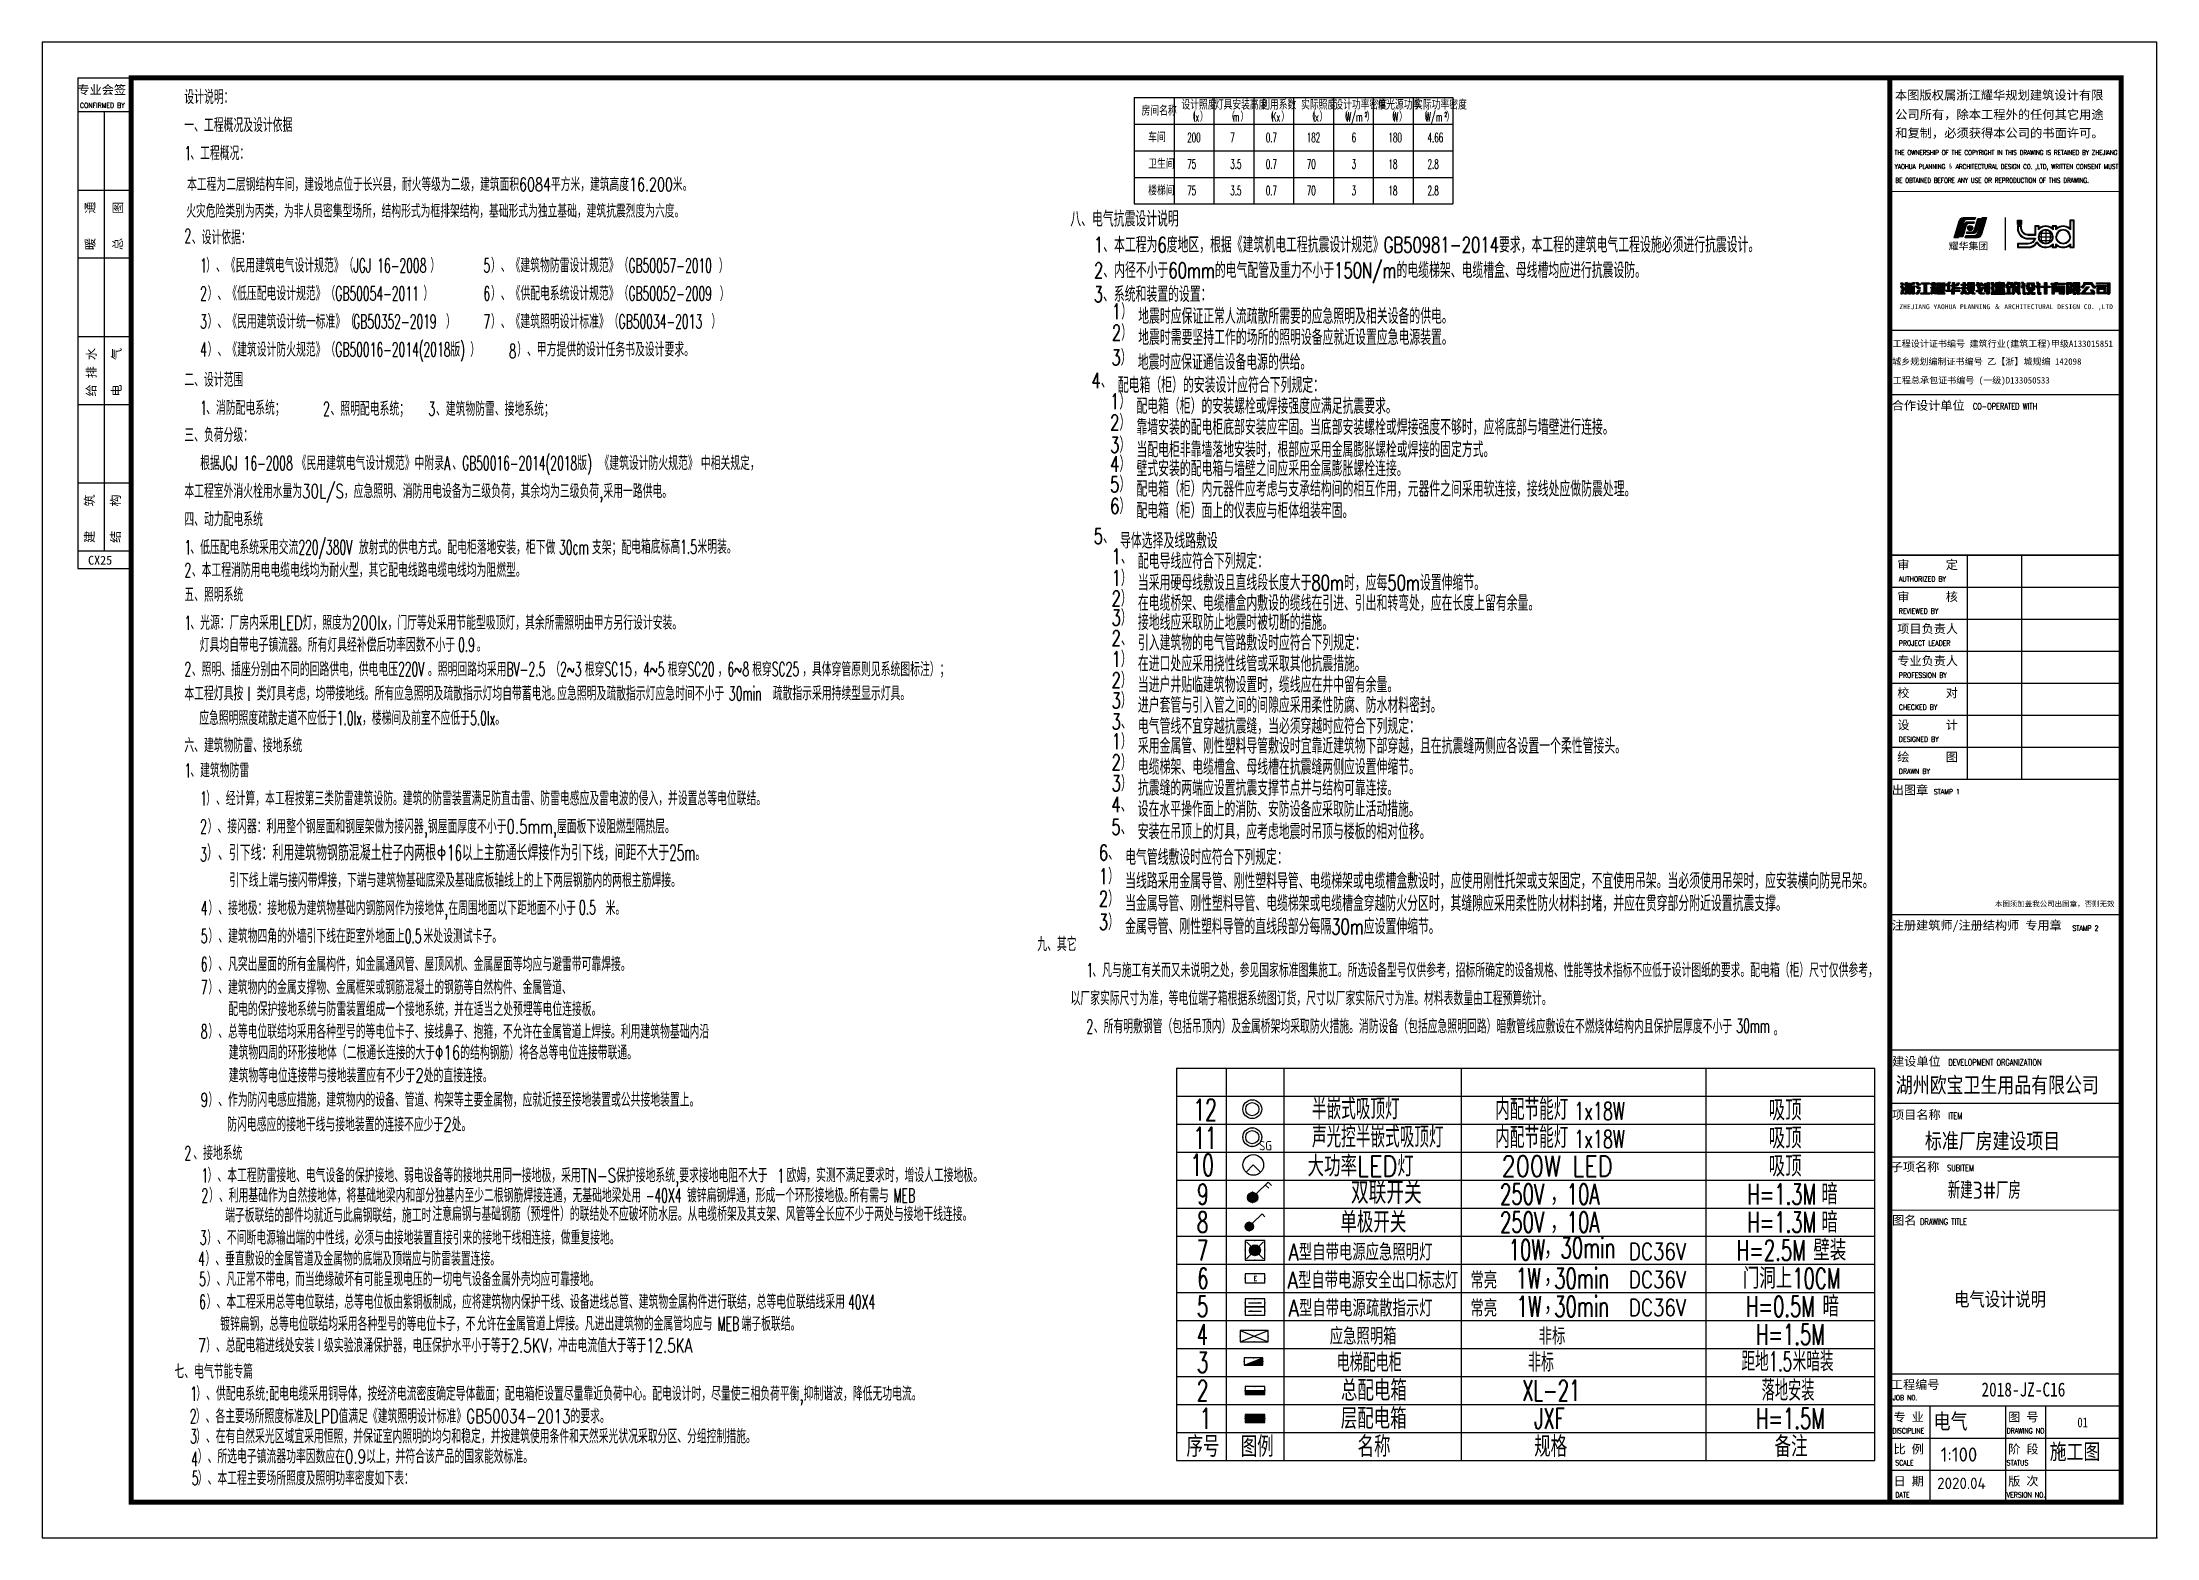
# Model space of a CAD drawing. Extents: x -55118 to 386282, y -631686 to -470886.
# Drawn here: x -34118 to 25282, y -512886 to -470886 of the extents above; entities that cross this region are included whole.
import ezdxf
from ezdxf.enums import TextEntityAlignment as Align

# ---------------------------------------------------------------- set-up
doc = ezdxf.new("R2010")
doc.units = 0
doc.header["$LTSCALE"] = 1000
doc.header["$MEASUREMENT"] = 0
doc.layers.get('0').update_dxf_attribs({"linetype": 'CONTINUOUS'})
for name, color, linetype in [('3', 3, 'CONTINUOUS'), ('EQUIP-照明', 3, 'CONTINUOUS'), ('EQUIP-箱柜', 3, 'CONTINUOUS'), ('PUB_TEXT', 7, 'CONTINUOUS'), ('TEL_TAB', 7, 'CONTINUOUS'), ('TEL_TEXT', 7, 'CONTINUOUS'), ('WALL', 6, 'CONTINUOUS'), ('图层1', 53, 'CONTINUOUS'), ('图框', 4, 'CONTINUOUS'), ('家具', 35, 'CONTINUOUS'), ('电气标注线', 7, 'CONTINUOUS')]:
    doc.layers.add(name, color=color, linetype=linetype)
doc.styles.add('-黑体', font='simhei.ttf', dxfattribs={"width": 0.8})
doc.styles.add('_TCH_LABEL', font='COMPLEX', dxfattribs={"bigfont": 'GBCBIG'})
doc.styles.add('_TEL_DIM', font='SIMPLEX', dxfattribs={"width": 0.8, "height": 3.5, "bigfont": 'HZTXT'})
doc.styles.add('iIcon2', font='')
doc.styles.add('MIMI-TKWZ', font='romanc.shx', dxfattribs={"width": 0.75, "oblique": 15, "bigfont": 'bigfont.shx'})
doc.styles.get("Standard").update_dxf_attribs({"font": 'GBENOR', "bigfont": 'GBCBIG'})
doc.styles.add('STYLE1', font='tssdeng.shx', dxfattribs={"height": 8, "bigfont": 'tssdchn.shx'})
doc.styles.add('图框艺术体', font='simhei.ttf', dxfattribs={"width": 0.9})
doc.styles.add('宋体', font='', dxfattribs={"width": 0.8})
doc.styles.get('iIcon2').set_extended_font_data('SimSun')
doc.styles.get('宋体').set_extended_font_data('SimSun')

msp = doc.modelspace()

# ---------------------------------------------------------------- texts
at = {"style": '_TEL_DIM'}
for s, height, width, p in [('）、引下线：利用建筑物钢筋混凝土柱子内两根', 437.887, 0.7, (-29490.8, -493867)), ('16', 437.89, 0.56, (-22747.4, -493867)), ('以上主筋通长焊接作为引下线，间距不大于', 437.887, 0.7, (-22327, -493867)), ('25m。', 437.89, 0.56, (-16503.1, -493867)), ('12', 607.19, 0.64, (-1784.2, -501171.5)), ('半嵌式吸顶灯', 587.12, 0.7, (1550, -501139.5)), ('内配节能灯', 587.12, 0.7, (6699.8, -501152.5)), ('1x18W', 499.05, 0.658824, (8920.4, -501152.5)), ('声光控半嵌式吸顶灯', 587.12, 0.7, (1550, -501927)), ('内配节能灯', 587.12, 0.7, (6699.8, -501940.1)), ('11', 607.19, 0.64, (-1784.2, -501959.1)), ('1x18W', 499.05, 0.658824, (8920.4, -501940.1)), ('10', 607.19, 0.64, (-1867.5, -502723.6)), ('电梯配电柜', 521.88, 0.7, (2247.5, -508227.4)), ('非标', 521.88, 0.7, (7620, -508221.5)), ('距地', 547.98, 0.7, (13615.2, -508212)), ('1.5', 547.98, 0.56, (14382.4, -508212)), ('米暗装', 547.98, 0.7, (15054.6, -508212))]:
    msp.add_text(s, height=height, dxfattribs=dict(at, width=width)).set_placement(p)
at = {"layer": 'PUB_TEXT', "style": 'STYLE1'}
for s, height, p in [('湖州欧宝卫生用品有限公司', 500, (17955.1, -500187.7)), ('标准厂房建设项目', 500, (18770.3, -501758.7)), ('电气', 500, (19015.5, -509632.9)), ('施工图', 500, (22275.6, -510485.8)), ('1:100', 400, (19211.7, -510550)), ('2020.04', 320, (19115.1, -511358.5))]:
    msp.add_text(s, height=height, dxfattribs=at).set_placement(p, align=Align.MIDDLE_LEFT)
at = {"layer": 'TEL_TAB', "color": 4, "style": '_TEL_DIM'}
for s, height, width, p in [('吸顶', 579.08, 0.8, (14380.2, -501165.7)), ('吸顶', 579.08, 0.8, (14380.2, -501953.2)), ('吸顶', 579.08, 0.8, (14380.2, -502740.8)), ('250V', 579.08, 0.64, (6833.9, -503528.3)), ('10A', 579.08, 0.64, (8709, -503528.3)), ('H=1.3M', 579.08, 0.64, (13777.5, -503528.3)), ('暗', 579.1, 0.8, (15860, -503528.3)), ('，', 579.1, 0.8, (8245.7, -503528.3)), ('暗', 579.1, 0.8, (15860, -504315.9)), ('250V', 579.08, 0.64, (6833.9, -504315.9)), ('，', 579.1, 0.8, (8245.7, -504315.9)), ('10A', 579.08, 0.64, (8709, -504315.9)), ('H=1.3M', 579.08, 0.64, (13777.5, -504315.9)), ('10W', 579.08, 0.64, (7078.6, -505090)), ('，', 579.1, 0.8, (8069.2, -505030.8)), ('30min', 579.08, 0.64, (8532.5, -505030.8)), ('H=2.5M', 579.08, 0.64, (13483.2, -505103.4)), ('壁装', 579.08, 0.8, (15636.3, -505103.4)), ('1W', 579.08, 0.64, (7280.7, -505891)), ('30min', 579.08, 0.64, (8356, -505891)), ('门洞上', 579.08, 0.8, (13654.8, -505891)), ('10CM', 579.08, 0.64, (15044.6, -505891)), ('，', 579.1, 0.8, (8069.2, -505805.7, 0)), ('30min', 579.08, 0.64, (8356, -506678.5)), ('暗', 579.1, 0.8, (15895.3, -506678.5)), ('1W', 579.08, 0.64, (7299.3, -506678.5)), ('，', 579.1, 0.8, (8069.2, -506593.2, 0)), ('H=0.5M', 579.08, 0.64, (13742.2, -506678.5)), ('H=1.5M', 579.08, 0.64, (14023.2, -507466.1)), ('H=1.5M', 579.08, 0.64, (14023.2, -509828.7))]:
    msp.add_text(s, height=height, dxfattribs=dict(at, width=width)).set_placement(p)
at = {"layer": 'TEL_TAB', "style": '_TEL_DIM', "width": 0.8}
msp.add_text('大功率LED灯', height=579.08, dxfattribs=at).set_placement((1426.7, -502740.8))
at = {"layer": 'TEL_TAB', "color": 0, "style": '_TEL_DIM'}
for s, height, width, p in [('200W LED', 579.08, 0.8, (6878, -502740.8)), ('9', 579.1, 0.64, (-1670.9, -503528.3)), ('单极开关', 579.08, 0.8, (2349.2, -504315.9)), ('8', 579.1, 0.64, (-1679.7, -504315.9)), ('7', 579.1, 0.64, (-1679.7, -505103.4)), ('A型自带电源应急照明灯', 469.054, 0.8, (893.1, -505100.3, 0)), ('DC36V', 469.05, 0.8, (10456.7, -505081.4, -5.5)), ('6', 579.1, 0.64, (-1670.9, -505891)), ('A型自带电源安全出口标志灯', 469.054, 0.8, (871.1, -505890.9, 0)), ('常亮', 469.05, 0.8, (6002.3, -505890.9, 0)), ('DC36V', 469.05, 0.8, (10456.7, -505868.9, -5.5)), ('E', 131.3, 0.752941, (-81.2, -505667.1)), ('5', 579.1, 0.64, (-1679.7, -506678.5)), ('A型自带电源疏散指示灯', 469.054, 0.8, (898, -506673.8, 0)), ('常亮', 469.05, 0.8, (6002.3, -506678.5, 0)), ('DC36V', 469.05, 0.8, (10456.7, -506656.5, -5.5)), ('4', 579.1, 0.64, (-1688.5, -507466.1)), ('应急照明箱', 469.05, 0.8, (2049.8, -507461.4, 0)), ('非标', 469.05, 0.8, (7920.6, -507461.4, 0)), ('3', 579.1, 0.64, (-1679.7, -508253.6)), ('2', 579.1, 0.64, (-1679.7, -509041.2)), ('总配电箱', 579.08, 0.8, (2365.6, -509041.2)), ('XL-21', 579.08, 0.64, (7453.7, -509041.2)), ('落地安装', 579.08, 0.64, (14185.1, -509041.2)), ('1', 579.1, 0.64, (-1600.3, -509828.7)), ('层配电箱', 579.08, 0.8, (2358.3, -509828.7)), ('JXF', 579.08, 0.64, (7797.9, -509828.7)), ('序号', 579.08, 0.8, (-1973.8, -510616.3)), ('图例', 579.08, 0.8, (-450, -510616.3)), ('名称', 579.08, 0.8, (2832.5, -510616.3)), ('规格', 579.08, 0.8, (7792.5, -510616.3)), ('备注', 579.08, 0.8, (14547, -510616.3))]:
    msp.add_text(s, height=height, dxfattribs=dict(at, width=width)).set_placement(p)
at = {"layer": 'TEL_TEXT', "style": '_TEL_DIM'}
for s, height, width, p in [('设计说明：', 394.1, 0.7, (-30127.3, -472620.9)), ('一、工程概况及设计依据', 394.098, 0.7, (-30127.3, -473409.1)), ('1', 394.1, 0.56, (-30127.3, -474197.1)), ('、工程概况：', 394.1, 0.7, (-29959.1, -474197.3)), ('八、电气抗震设计说明', 435.33, 0.7, (-5238.7, -476063.9)), ('2', 394.1, 0.56, (-30127.3, -476514.2)), ('、设计依据：', 394.1, 0.7, (-29917.1, -476561.9)), ('1、本工程为6度地区，根据《建筑机电工程抗震设计规范》GB50981-2014要求，本工程的建筑电气工程设施必须进行抗震设计。', 435.326, 0.7, (-4575, -476792.1)), ('1', 394.1, 0.56, (-29682.4, -477350.1)), ('）、《民用建筑电气设计规范》（', 394.098, 0.7, (-29514.3, -477350.1)), ('JGJ', 394.1, 0.56, (-25376.2, -477350.1)), ('16-2008', 394.1, 0.56, (-24708, -477350.1)), ('）', 394.1, 0.7, (-23215.7, -477350.1)), ('5', 394.1, 0.56, (-21723.6, -477348.9)), ('）、《建筑物防雷设计规范》（', 394.098, 0.7, (-21513.4, -477348.9)), ('GB50057-2010', 394.098, 0.56, (-17651.2, -477348.9)), ('）', 394.1, 0.7, (-15111.5, -477362.6)), ('2、内径不小于60mm的电气配管及重力不小于150N/m的电缆梯架、电缆槽盒、母线槽均应进行抗震设防。', 435.326, 0.7, (-4572.2, -477508.7)), ('2', 394.1, 0.56, (-29682.4, -478138.3)), ('）、《低压配电设计规范》（', 394.098, 0.7, (-29472.2, -478138.3)), ('GB50054-2011', 394.098, 0.56, (-25885.9, -478138.3)), ('）', 394.1, 0.7, (-23410.1, -478138.3)), ('6', 394.1, 0.56, (-21723.6, -478137.1)), ('）、《供配电系统设计规范》（', 394.098, 0.7, (-21513.4, -478137.1)), ('GB50052-2009', 394.098, 0.56, (-17651.2, -478137.1)), ('）', 394.1, 0.7, (-15086.9, -478150.8)), ('3、系统和装置的设置：', 435.326, 0.7, (-4579.7, -478180.2)), ('3', 394.1, 0.56, (-29682.4, -478926.5)), ('）、《民用建筑设计统一标准》（', 394.098, 0.7, (-29472.2, -478926.5)), ('GB50352-2019', 394.098, 0.56, (-25384.8, -478926.5)), ('）', 394.1, 0.7, (-22778.5, -478926.5)), ('7', 394.1, 0.56, (-21723.6, -478925.3)), ('）、《建筑照明设计标准》（', 394.098, 0.7, (-21513.4, -478925.3)), ('GB50034-2013', 394.098, 0.56, (-17927.1, -478925.3)), ('）', 394.1, 0.7, (-15320.8, -478925.3)), ('地震时应保证正常人流疏散所需要的应急照明及相关设备的供电。', 435.326, 0.7, (-3330.7, -478795.7)), ('4', 394.1, 0.56, (-29682.4, -479714.7)), ('）、《建筑设计防火规范》（', 394.098, 0.7, (-29472.2, -479714.7)), ('GB50016-2014(2018版)', 394.098, 0.56, (-25885.9, -479714.7)), ('）', 394.1, 0.7, (-22094.7, -479714.7)), ('）、甲方提供的设计任务书及设计要求。', 394.098, 0.7, (-20776.2, -479711.4)), ('地震时需要坚持工作的场所的照明设备应就近设置应急电源装置。', 435.326, 0.7, (-3330.7, -479391.4)), ('8', 394.1, 0.56, (-20997.8, -479757.1)), ('地震时应保证通信设备电源的供给。', 435.326, 0.7, (-3343, -480087.7)), ('二、设计范围', 394.1, 0.7, (-30127.3, -480562.4)), ('配电箱（柜）的安装设计应符合下列规定：', 435.326, 0.7, (-3901.5, -480732)), ('1', 394.1, 0.56, (-29682.4, -481350.6)), ('、消防配电系统；', 394.1, 0.7, (-29514.3, -481350.6)), ('2', 394.1, 0.56, (-26231.8, -481375.4)), ('、照明配电系统；', 394.1, 0.7, (-26021.6, -481375.4)), ('3', 394.1, 0.56, (-23268.9, -481379.9)), ('、建筑物防雷、接地系统；', 394.098, 0.7, (-23058.7, -481379.9)), ('配电箱（柜）的安装螺栓或焊接强度应满足抗震要求。', 435.326, 0.7, (-3379.9, -481323)), ('三、负荷分级：', 394.1, 0.7, (-30127.3, -482113.9)), ('靠墙安装的配电柜底部安装应牢固。当底部安装螺栓或焊接强度不够时，应将底部与墙壁进行连接。', 435.326, 0.7, (-3379.9, -481914)), ('当配电柜非靠墙落地安装时，根部应采用金属膨胀螺栓或焊接的固定方式。', 435.326, 0.7, (-3379.9, -482543.6)), ('根据', 394.1, 0.7, (-29682.4, -482902.1)), ('JGJ', 394.1, 0.56, (-29130.7, -482902.1)), ('16-2008', 394.1, 0.56, (-28462.5, -482902.1)), ('《民用建筑电气设计规范》中附录', 394.098, 0.7, (-26970.1, -482902.1)), ('A', 394.1, 0.56, (-22832.1, -482902.1)), ('、', 394.1, 0.7, (-22600.9, -482902.1)), ('GB50016-2014(2018版)', 394.098, 0.56, (-22325, -482902.1)), ('《建筑设计防火规范》', 394.1, 0.7, (-18464.7, -482902.1)), ('中相关规定，', 394.1, 0.7, (-15616.6, -482902.1)), ('壁式安装的配电箱与墙壁之间应采用金属膨胀螺栓连接。', 435.326, 0.7, (-3379.9, -483076.8)), ('本工程室外消火栓用水量为30L/S，应急照明、消防用电设备为三级负荷，其余均为三级负荷,采用一路供电。', 394.098, 0.7, (-30127.3, -483690.3)), ('配电箱（柜）内元器件应考虑与支承结构间的相互作用，元器件之间采用软连接，接线处应做防震处理。', 435.326, 0.7, (-3379.9, -483648.6)), ('四、动力配电系统', 394.1, 0.7, (-30127.3, -484478.5)), ('配电箱（柜）面上的仪表应与柜体组装牢固。', 435.326, 0.7, (-3379.9, -484258.9)), ('导体选择及线路敷设', 435.33, 0.7, (-3840, -485102.9)), ('1', 394.1, 0.56, (-30127.3, -485266.7)), ('、低压配电系统采用交流', 394.098, 0.7, (-29959.1, -485266.7)), ('220/380V', 394.1, 0.56, (-26924.6, -485266.7)), ('放射式的供电方式。配电柜落地安装，柜下做', 394.098, 0.7, (-25222.1, -485266.7)), ('30cm', 394.1, 0.56, (-19599.9, -485266.7)), ('支架；配', 394.1, 0.7, (-18675.1, -485266.7)), ('电箱底标高', 394.1, 0.7, (-17576.4, -485252.2)), ('1.5', 394.1, 0.56, (-16197, -485252.2)), ('米明装。', 394.1, 0.7, (-15713.6, -485252.2)), ('配电导线应符合下列规定：', 435.326, 0.7, (-3338.5, -485676.1)), ('2', 394.1, 0.56, (-30127.3, -485906.1)), ('、本工程消防用电电缆电线均为耐火型，其它配电线路电缆电线均为阻燃型。', 394.098, 0.7, (-29917.1, -485906.1)), ('当采用硬母线敷设且直线段长度大于80m时，应每50m设置伸缩节。', 435.326, 0.7, (-3338.5, -486282.6)), ('五、照明系统', 394.1, 0.7, (-30127.3, -486596.6)), ('在电缆桥架、电缆槽盒内敷设的缆线在引进、引出和转弯处，应在长度上留有余量。', 435.326, 0.7, (-3338.5, -486855.7)), ('1', 394.1, 0.56, (-30127.3, -487384.8)), ('、光源：厂房内采用LED灯，照度为200lx，门厅等处采用节能型吸顶灯，其余所需照明由甲方另行设计安装。', 394.098, 0.7, (-29959.1, -487384.8)), ('接地线应采取防止地震时被切断的措施。', 435.326, 0.7, (-3338.5, -487395.4)), ('灯具均自带电子镇流器。所有灯具经补偿后功率因数不小于', 394.098, 0.7, (-29694.7, -488008.1)), ('0.9', 394.1, 0.56, (-22437.3, -488008.1)), ('引入建筑物的电气管路敷设时应符合下列规定：', 435.326, 0.7, (-3338.5, -487968.6)), ('、照明、插座分别由不同的回路供电，供电电压', 394.098, 0.7, (-29917.1, -488693)), ('。照明回路均采用', 394.1, 0.7, (-23283.1, -488693)), ('。', 394.1, 0.7, (-21911.8, -488008.1)), ('（', 394.1, 0.7, (-19846.6, -488693)), ('根穿', 394.1, 0.7, (-18877.1, -488693)), ('根穿', 394.1, 0.7, (-16546.6, -488693)), ('根穿', 394.1, 0.7, (-14174.2, -488693)), ('，具体穿管原则见系统图标注）；', 394.098, 0.7, (-12771.2, -488693)), ('在进口处应采用挠性线管或采取其他抗震措施。', 435.326, 0.7, (-3338.5, -488558.4)), ('2', 394.1, 0.56, (-30127.3, -488693)), ('220V', 394.1, 0.56, (-24123.8, -488693)), ('BV-2.5', 394.1, 0.56, (-21076.1, -488693)), ('2~3', 394.1, 0.56, (-19570.7, -488693)), ('SC15', 394.1, 0.56, (-18325.3, -488693)), ('，', 394.1, 0.7, (-17516.1, -488693)), ('4~5', 394.1, 0.56, (-17240.3, -488693)), ('SC20', 394.1, 0.56, (-15994.9, -488693)), ('，', 394.1, 0.7, (-15143.6, -488693)), ('6~8', 394.1, 0.56, (-14867.8, -488693)), ('SC25', 394.1, 0.56, (-13622.4, -488693)), ('当进户井贴临建筑物设置时，缆线应在井中留有余量。', 435.326, 0.7, (-3338.5, -489148.3)), ('本工程灯具按  类灯具考虑，均带接地线。所有应急照明及疏散指示灯均自带蓄电池。', 394.098, 0.7, (-30127.3, -489373.2)), ('I', 394.1, 0.56, (-28352.1, -489385.1)), ('应急照明及疏散指示灯应急时间不小于', 394.098, 0.7, (-19651.1, -489373.2)), ('30min', 394.1, 0.56, (-14828, -489370.7)), ('疏散指示采用持续型显示灯具。', 394.098, 0.56, (-13597.7, -489370.7)), ('进户套管与引入管之间的间隙应采用柔性防腐、防水材料密封。', 435.326, 0.7, (-3338.5, -489721.4)), ('应急照明照度疏散走道不应低于1.0lx，楼梯间及前室不应低于5.0lx。', 394.098, 0.56, (-29708, -490062.7)), ('电气管线不宜穿越抗震缝，当必须穿越时应符合下列规定：', 435.326, 0.7, (-3338.5, -490311.2)), ('六、建筑物防雷、接地系统', 394.098, 0.7, (-30127.3, -490830.2)), ('采用金属管、刚性塑料导管敷设时宜靠近建筑物下部穿越，且在抗震缝两侧应各设置一个柔性管接头。', 435.326, 0.7, (-3338.5, -490867.6)), ('1', 394.1, 0.56, (-30127.3, -491531.2)), ('、建筑物防雷', 394.1, 0.7, (-29959.1, -491531.2)), ('电缆梯架、电缆槽盒、母线槽在抗震缝两侧应设置伸缩节。', 435.326, 0.7, (-3338.5, -491457.5)), ('抗震缝的两端应设置抗震支撑节点并与结构可靠连接。', 435.326, 0.7, (-3338.5, -492047.3)), ('1', 394.1, 0.56, (-29682.4, -492319.4)), ('）、经计算，本工程', 394.1, 0.7, (-29514.3, -492319.4)), ('按第三类防雷建筑设防。建筑的防雷装置满足防直击雷、防雷电感应及雷电波的侵入，并设置总等电位联结。', 394.098, 0.7, (-27023.3, -492319.4)), ('设在水平操作面上的消防、安防设备应采取防止活动措施。', 435.326, 0.7, (-3343.3, -492641.7)), ('2', 394.1, 0.56, (-29682.4, -493107.6)), ('）、接闪器：利用整个钢屋面和钢屋架做为接闪器,钢屋面厚度不小于0.5mm,屋面板下设阻燃型隔热层。', 394.098, 0.7, (-29472.2, -493107.6)), ('安装在吊顶上的灯具，应考虑地震时吊顶与楼板的相对位移。', 435.326, 0.7, (-3343.3, -493271.2)), ('3', 394.1, 0.56, (-29682.4, -493895.8)), ('电气管线敷设时应符合下列规定：', 435.326, 0.7, (-3697.2, -493992.7)), ('引下线上端与接闪带焊接，下端与建筑物基础底梁及基础底板轴线上的上下两层钢筋内的两根主筋焊接。', 394.098, 0.7, (-28867.6, -494617)), ('当线路采用金属导管、刚性塑料导管、电缆梯架或电缆槽盒敷设时，应使用刚性托架或支架固定，不宜使用吊架。当必须使用吊架时，应安装横向防晃吊架。', 435.326, 0.7, (-3697.2, -494657.7)), ('4', 394.1, 0.56, (-29660.7, -495398.4)), ('）、接地极：接地极为建筑物基础内钢筋网作为接地体,在周围地面以下距地面不小于    米。', 394.098, 0.7, (-29450.5, -495398.4)), ('0.5', 394.1, 0.56, (-19040.8, -495385.9)), ('当金属导管、刚性塑料导管、电缆梯架或电缆槽盒穿越防火分区时，其缝隙应采用柔性防火材料封堵，并应在贯穿部分附近设置抗震支撑。', 435.326, 0.7, (-3697.2, -495290.6)), ('5', 394.1, 0.56, (-29660.7, -496186.6)), ('）、建筑物四角的外墙引下线在距室外地面上', 394.098, 0.7, (-29450.5, -496186.6)), ('0.5', 394.1, 0.56, (-23933.1, -496186.6)), ('米处设测试卡子。', 394.1, 0.7, (-23407.7, -496186.6)), ('九、其它', 394.1, 0.7, (-6165.4, -496412.5)), ('金属导管、刚性塑料导管的直线段部分每隔30m应设置伸缩节。', 435.326, 0.7, (-3697.2, -495939.5)), ('6', 394.1, 0.56, (-29660.7, -496974.8)), ('）、凡突出屋面的所有金属构件，如金属通风管、屋顶风机、金属屋面等均应与避雷带可靠焊接。', 394.098, 0.7, (-29450.5, -496974.8)), ('1', 394.1, 0.56, (-4787.5, -497145.1)), ('、凡与施工有关而又未说明之处，参见国家标准图集施工。所选设备型号仅供参考，招标所确定的设备规格、性能等技术指标不应低于设计图纸的要求。配电箱（柜）尺寸仅供参考，', 394.098, 0.7, (-4619.4, -497145.1)), ('7', 394.1, 0.56, (-29661.8, -497623.8)), ('）、建筑物内的金属支撑物、金属框架或钢筋混凝土的钢筋等自然构件、金属管道、', 394.098, 0.7, (-29451.7, -497623.8)), ('以厂家实际尺寸为准，等电位端子箱根据系统图订货，尺寸以厂家实际尺寸为准。材料表数量由工程预算统计。', 394.098, 0.7, (-5232.4, -497933.3)), ('配电的保护接地系统与防雷装置组成一个接地系统，并在适当之处预埋等电位连接板。', 394.098, 0.7, (-28892.5, -498235.4)), ('2', 394.1, 0.56, (-4787.5, -498721.5)), ('、所有明敷钢管（包括吊顶内）及金属桥架均采取防火措施。消防设备（包括应急照明回路）暗敷管线应敷设在不燃烧体结构内且保护层厚度不小于', 394.098, 0.7, (-4577.4, -498721.5)), ('30mm', 394.1, 0.56, (13471.5, -498704.2)), ('8', 394.1, 0.56, (-29661.8, -498868.8)), ('）、总等电位联结均采用各种型号的等电位卡子、接线鼻子、抱箍，不允许在金属管道上焊接。利用建筑物基础内沿', 394.098, 0.7, (-29451.7, -498868.8)), ('。', 394.1, 0.7, (14522.5, -498785.6)), ('建筑物四周的环形接地体（二根通长连接的大于Φ16的结构钢筋）将各总等电位连接带联通。', 394.098, 0.7, (-28878.4, -499457.8)), ('建筑物等电位连接带与接地装置应有不少于2处的直接连接。', 394.098, 0.7, (-28878.4, -500102.2)), ('9', 394.1, 0.56, (-29659.4, -500784.2)), ('）、作为防闪电感应措施，建筑物内的设备、管道、构架等主要金属物，应就近接至接地装置或公共接地装置上。', 394.098, 0.7, (-29451.7, -500784.2)), ('防闪电感应的接地干线与接地装置的连接不应少于2处。', 394.098, 0.7, (-28921.1, -501477.4)), ('2', 394.1, 0.56, (-30123.8, -502278.4)), ('、接地系统', 394.1, 0.7, (-29876.5, -502278.4)), ('1', 394.1, 0.56, (-29641.8, -502906.5)), ('）、本工程防雷接地、电气设备的保护接地、弱电设备等的接地共用同一接地极，采用TN-S保护接地系统,要求接地电阻不大于', 394.098, 0.7, (-29473.6, -502906.5)), ('1', 394.1, 0.56, (-13465.4, -502915.1)), ('欧姆，实测不满足要求时，增设人工接地极。', 394.098, 0.7, (-13207.4, -502901.8)), ('2', 394.1, 0.56, (-29641.8, -503470.7)), ('）、利用基础作为自然接地体，将基础地梁内和部分独基内至少二根钢筋焊接连通，无基础地梁处用', 394.098, 0.7, (-29431.6, -503470.7)), ('-40X4', 394.1, 0.56, (-17164.5, -503468.9)), ('镀锌扁钢焊通，形成一个环形接地极。', 394.098, 0.7, (-16007.2, -503470.7)), ('所有需与', 394.1, 0.7, (-11440.6, -503470.7)), ('MEB', 394.1, 0.56, (-10204.1, -503470.7)), ('双联开关', 620.99, 0.8, (2647.1, -503508.4)), ('端子板联结的部件均就近与此扁钢联结，施工时', 394.098, 0.7, (-28980.5, -504027.1)), ('注意扁钢与基础钢筋（预埋件）的联结处不应破坏防水层。从电缆桥架及其支架、风管等全长应不少于两处与接地干线连接。', 394.098, 0.7, (-23159.4, -503993)), ('3', 394.1, 0.56, (-29694.6, -504656.2)), ('）、不间断电源输出端的中性线，必须与由接地装置直接引来的接地干线相连接，做重复接地。', 394.098, 0.7, (-29484.4, -504656.2)), ('4', 394.1, 0.56, (-29741.3, -505247.6)), ('）、垂直敷设的金属管道及金属物的底端及顶端应与防雷装置连接。', 394.098, 0.7, (-29531.1, -505247.6)), ('5', 394.1, 0.56, (-29710, -505822.2)), ('）、凡正常不带电，而当绝缘破坏有可能呈现电压的一切电气设备金属外壳均应可靠接地。', 394.098, 0.7, (-29499.8, -505822.2)), ('6', 394.1, 0.56, (-29710, -506458.2)), ('）、本工程采用总等电位联结，总等电位板由紫铜板制成，应将建筑物内保护干线、设备进线总管、建筑物金属构件进行联结，总等电位联结线采用', 394.098, 0.7, (-29499.8, -506458.2)), ('40X4', 394.1, 0.56, (-11478.6, -506462.3)), ('镀锌扁钢，总等电位联结均采用各种型号的等电位卡子，不', 394.098, 0.7, (-29121.6, -507079.2)), ('允许在金属管道上焊接。凡进出建筑物的金属管均应与', 394.098, 0.7, (-21910.9, -507070.6)), ('端子板联结。', 394.1, 0.7, (-14475, -507077.2)), ('7）、总配电箱进线处安装Ⅰ级实验浪涌保护器，电压保护水平小于等于2.5KV，冲击电流值大于等于12.5KA', 394.098, 0.7, (-29749.3, -507682.1)), ('MEB', 394.1, 0.56, (-15147.6, -507077.2)), ('七、电气节能专篇', 394.1, 0.7, (-30404.3, -508415.8)), ('1', 394.1, 0.56, (-29959.4, -509039)), ('）、供配电系统:配电电缆采用铜导体，按经济电流密度确定导体截面；配电箱柜设置尽量靠近负荷中心。配电设计时，尽量使三相负荷平衡,抑制谐波，降低无功电流。', 394.098, 0.7, (-29791.3, -509039)), ('2', 394.1, 0.56, (-29972.4, -509671)), ('）、各主要场所照度标准及LPD值满足《建筑照明设计标准》GB50034-2013的要求。', 394.098, 0.7, (-29804.2, -509671)), ('3', 394.1, 0.56, (-29965.1, -510235.4)), ('）、在有自然采光区域宜采用恒照，并保证室内照明的均匀和稳定，并按建筑使用条件和天然采光状况采取分区、分组控制措施。', 394.098, 0.7, (-29797, -510235.4)), ('4', 394.1, 0.56, (-29935.6, -510872.3)), ('）、所选电子镇流器功率因数应在0.9以上，并符合该产品的国家能效标准。', 394.098, 0.7, (-29750.7, -510801.4)), ('5', 394.1, 0.56, (-29918.9, -511414.4)), ('）、本工程主要场所照度及照明功率密度如下表：', 394.098, 0.7, (-29750.7, -511411.8))]:
    msp.add_text(s, height=height, dxfattribs=dict(at, width=width)).set_placement(p)
at = {"layer": 'TEL_TEXT', "color": 4, "style": '_TEL_DIM'}
for s, height, width, p in [('房间名称', 261.24, 0.7, (-3235.4, -472943)), ('设计照度', 261.24, 0.7, (-2116.5, -472774.2)), ('（', 261.2, 0.7, (-1957.4, -473111.9)), ('）', 261.2, 0.7, (-1600.4, -473111.9)), ('灯具安装高度', 261.24, 0.7, (-1179.8, -472774.2)), ('（', 261.2, 0.7, (-855.2, -473111.9)), ('）', 261.2, 0.7, (-463.3, -473111.9)), ('利用系数', 261.24, 0.7, (124.1, -472774.2)), ('（', 261.2, 0.7, (236.5, -473111.9)), ('）', 261.2, 0.7, (684.1, -473111.9)), ('实际照度', 261.24, 0.7, (1245.1, -472774.2)), ('（', 261.2, 0.7, (1401.4, -473111.9)), ('）', 261.2, 0.7, (1758.4, -473111.9)), ('设计功率密度', 261.24, 0.7, (2179, -472774.2)), ('（', 261.2, 0.7, (2319, -473111.9)), ('W/m', 261.24, 0.56, (2501.9, -473111.9)), ('）', 261.2, 0.7, (3080.1, -473111.9)), ('单光源功率', 261.24, 0.7, (3389.3, -472774.2)), ('（', 261.2, 0.7, (3644.1, -473111.9)), ('）', 261.2, 0.7, (3994.2, -473111.9)), ('实际功率密度', 261.24, 0.7, (4421.1, -472774.2)), ('（', 261.2, 0.7, (4558.2, -473111.9)), ('W/m', 261.24, 0.56, (4741, -473111.9)), ('）', 261.2, 0.7, (5319.3, -473111.9)), ('车间', 261.24, 0.7, (-3049.7, -473689.4)), ('lx', 261.24, 0.56, (-1774.5, -473111.9)), ('m', 261.2, 0.56, (-672.3, -473111.9)), ('Kx', 261.24, 0.56, (419.4, -473111.9)), ('lx', 261.24, 0.56, (1584.3, -473111.9)), ('2', 130.6, 0.56, (3031.3, -472981.3)), ('W', 261.2, 0.56, (3827, -473111.9)), ('2', 130.6, 0.56, (5270.5, -472981.3)), ('200', 261.24, 0.56, (-1952.6, -473689.4)), ('7', 261.2, 0.56, (-745.2, -473689.4)), ('0.7', 261.24, 0.56, (255.3, -473689.4)), ('182', 261.24, 0.56, (1406.2, -473689.4)), ('6', 261.2, 0.56, (2668.6, -473689.4)), ('180', 261.24, 0.56, (3701.6, -473689.4)), ('4.66', 261.24, 0.56, (4799.9, -473689.4)), ('卫生间', 261.24, 0.7, (-3049.7, -474435.8)), ('75', 261.24, 0.56, (-1952.6, -474435.8)), ('3.5', 261.24, 0.56, (-745.2, -474435.8)), ('0.7', 261.24, 0.56, (255.3, -474435.8)), ('70', 261.24, 0.56, (1406.2, -474435.8)), ('3', 261.2, 0.56, (2668.6, -474435.8)), ('18', 261.24, 0.56, (3701.6, -474435.8)), ('2.8', 261.24, 0.56, (4799.9, -474435.8)), ('本工程为二层钢结构车间，建设地点位于长兴县，耐火等级为二级，建筑面积6084平方米，建筑高度16.200米。', 373.199, 0.7, (-30049.7, -475064.6)), ('楼梯间', 261.24, 0.7, (-3049.7, -475182.2)), ('75', 261.24, 0.56, (-1952.6, -475182.2)), ('3.5', 261.24, 0.56, (-745.2, -475182.2)), ('0.7', 261.24, 0.56, (255.3, -475182.2)), ('70', 261.24, 0.56, (1406.2, -475182.2)), ('3', 261.2, 0.56, (2668.6, -475182.2)), ('18', 261.24, 0.56, (3701.6, -475182.2)), ('2.8', 261.24, 0.56, (4799.9, -475182.2)), ('火灾危险类别为丙类，为非人员密集型场所，结构形式为框排架结构，基础形式为独立基础，建筑抗震烈度为六度。', 373.199, 0.7, (-30071.4, -475811))]:
    msp.add_text(s, height=height, dxfattribs=dict(at, width=width)).set_placement(p)
at = {"layer": 'TEL_TEXT', "style": '_TEL_DIM', "width": 0.7}
for s, p in [('1）', (-3786.9, -478795.7)), ('2）', (-3786.9, -479391.4)), ('3）', (-3799.2, -480087.7)), ('4、', (-4357.7, -480732)), ('1）', (-3836.1, -481323)), ('2）', (-3836.1, -481914)), ('3）', (-3836.1, -482543.6)), ('4）', (-3836.1, -483076.8)), ('5）', (-3836.1, -483648.6)), ('6）', (-3836.1, -484258.9)), ('5、', (-4296.2, -485102.9)), ('1、', (-3794.6, -485676.1)), ('1）', (-3794.6, -486282.6)), ('2）', (-3794.6, -486855.7)), ('3）', (-3794.6, -487395.4)), ('2、', (-3794.6, -487968.6)), ('1）', (-3794.6, -488558.4)), ('2）', (-3794.6, -489148.3)), ('3）', (-3794.6, -489721.4)), ('3、', (-3794.6, -490311.2)), ('1）', (-3794.6, -490867.6)), ('2）', (-3794.6, -491457.5)), ('3）', (-3794.6, -492047.3)), ('4、', (-3799.5, -492641.7)), ('5、', (-3799.5, -493271.2)), ('6、', (-4153.4, -493992.7)), ('1）', (-4153.4, -494657.7)), ('2）', (-4153.4, -495290.6)), ('3）', (-4153.4, -495939.5))]:
    msp.add_text(s, height=435.33, dxfattribs=at).set_placement(p, align=Align.BOTTOM_CENTER)
at = {"layer": '图层1'}
msp.add_text('新建3#厂房', height=482.27, dxfattribs=at).set_placement((19415.8, -503368.8))
at = {"layer": '图框', "color": 4, "style": '宋体', "width": 0.8}
for s, height, p in [('电气设计说明', 393.72, (19593.8, -506383.3)), ('2018-JZ-C16', 393.722, (20359.3, -508919.9)), ('01', 273.42, (23054.3, -509783.4))]:
    msp.add_text(s, height=height, dxfattribs=at).set_placement(p)

# ---------------------------------------------------------------- blocks, each defined once
blk = doc.blocks.new('yhlogo01')
at = {"layer": '家具'}
h = blk.add_hatch(color=5, dxfattribs=at)
h.dxf.hatch_style = 1
h.paths.add_polyline_path([(243496, -10479, 0.2174728), (243119, -10652, 0.1075559), (242813, -11212), (242091, -13670), (242749, -13670), (243418, -11390, -0.1971789), (243830, -10875, -0.1273347), (244024, -10824), (245336, -10824), (245437, -10479)])
h = blk.add_hatch(color=5, dxfattribs=at)
h.dxf.hatch_style = 1
h.paths.add_polyline_path([(243801, -11271, 0.1093665), (243592, -11650), (243050, -13497), (243448, -13497), (243959, -11757, -0.1253068), (244114, -11495, -0.1991992), (244327, -11407), (245165, -11407), (245235, -11169), (244026, -11169, 0.2155994)])
h = blk.add_hatch(color=5, dxfattribs=at)
h.dxf.hatch_style = 1
h.paths.add_polyline_path([(245735, -13670, 0.2174728), (246113, -13497, 0.1075559), (246419, -12937), (247141, -10479), (246483, -10479), (245814, -12759, -0.1971789), (245402, -13274, -0.1273347), (245207, -13325), (243896, -13325), (243794, -13670)])
h = blk.add_hatch(color=5, dxfattribs=at)
h.dxf.hatch_style = 1
h.paths.add_polyline_path([(245431, -12878, 0.1093665), (245639, -12499), (246182, -10652), (245784, -10652), (245273, -12392, -0.1253068), (245117, -12654, -0.1991992), (244905, -12742), (244067, -12742), (243997, -12980), (245206, -12980, 0.2155994)])
h = blk.add_hatch(color=1, dxfattribs=at)
h.dxf.hatch_style = 1
h.paths.add_polyline_path([(244991, -12140, 1), (244202, -12140, 1)])
at = {"layer": '家具', "color": 5}
for points in [[(242091, -13670), (242813, -11212, -0.1075559), (243119, -10652, -0.2174728), (243496, -10479), (245437, -10479), (245336, -10824), (244024, -10824, 0.1273347), (243830, -10875, 0.1971247), (243418, -11389), (242749, -13670)], [(243050, -13497), (243592, -11650, -0.1093665), (243801, -11271, -0.2155994), (244026, -11169), (245235, -11169), (245165, -11407), (244327, -11407, 0.1991992), (244114, -11495, 0.1253068), (243959, -11757), (243448, -13497)], [(247141, -10479), (246419, -12937, -0.1075559), (246113, -13497, -0.2174728), (245735, -13670), (243794, -13670), (243896, -13325), (245207, -13325, 0.1273347), (245402, -13274, 0.1971247), (245814, -12759), (246483, -10479)], [(246182, -10652), (245639, -12499, -0.1093665), (245431, -12878, -0.2155994), (245206, -12980), (243997, -12980), (244067, -12742), (244905, -12742, 0.1991992), (245117, -12654, 0.1253068), (245273, -12392), (245784, -10652)]]:
    blk.add_lwpolyline(points, format="xyb", close=True, dxfattribs=at)
at = {"layer": '家具', "color": 1}
blk.add_circle((244597, -12140), 394, dxfattribs=at)
blk = doc.blocks.new('A1')
h = blk.add_hatch(color=0)
h.dxf.hatch_style = 1
edge = h.paths.add_edge_path()
edge.add_line((499908, 391800), (499805, 391800))
edge.add_line((499805, 391800), (499805, 391813))
edge.add_line((499805, 391813), (499746, 391813))
edge.add_line((499746, 391813), (499746, 391800))
edge.add_line((499746, 391800), (499663, 391800))
edge.add_line((499663, 391800), (499663, 391771))
edge.add_line((499663, 391771), (499746, 391771))
edge.add_line((499746, 391771), (499746, 391743))
edge.add_line((499746, 391743), (499650, 391743))
edge.add_line((499650, 391743), (499650, 391712))
edge.add_line((499650, 391712), (499746, 391712))
edge.add_line((499746, 391712), (499746, 391684))
edge.add_line((499746, 391684), (499663, 391684))
edge.add_line((499663, 391684), (499663, 391655))
edge.add_line((499663, 391655), (499746, 391655))
edge.add_line((499746, 391655), (499746, 391629))
edge.add_line((499746, 391629), (499663, 391629))
edge.add_line((499663, 391629), (499663, 391600))
edge.add_line((499663, 391600), (499746, 391600))
edge.add_line((499746, 391600), (499746, 391574))
edge.add_line((499746, 391574), (499657, 391574))
edge.add_line((499657, 391574), (499657, 391542))
edge.add_line((499657, 391542), (499746, 391542))
edge.add_line((499746, 391542), (499746, 391514))
edge.add_line((499746, 391514), (499649, 391514))
edge.add_spline(control_points=[(499649, 391514), (499648, 391514), (499646, 391514), (499642, 391515), (499639, 391515), (499634, 391517), (499633, 391518), (499632, 391519)], knot_values=[0.951371, 0.951371, 0.951371, 0.951371, 1.090703, 1.090703, 1.408925, 1.408925, 1.574417, 1.574417, 1.574417, 1.574417], degree=3, periodic=0)
edge.add_line((499632, 391519), (499630, 391520))
edge.add_line((499630, 391520), (499630, 391628))
edge.add_spline(control_points=[(499630, 391628), (499629, 391630), (499628, 391632), (499626, 391637), (499624, 391640), (499619, 391645), (499616, 391648), (499614, 391650)], knot_values=[3.391104, 3.391104, 3.391104, 3.391104, 3.526235, 3.526235, 3.74708, 3.74708, 3.945294, 3.945294, 3.945294, 3.945294], degree=3, periodic=0)
edge.add_line((499614, 391650), (499610, 391653))
edge.add_line((499610, 391653), (499614, 391656))
edge.add_spline(control_points=[(499614, 391656), (499616, 391657), (499617, 391659), (499621, 391663), (499624, 391666), (499627, 391671), (499629, 391674), (499630, 391677), (499630, 391678), (499630, 391678)], knot_values=[2.311832, 2.311832, 2.311832, 2.311832, 2.450793, 2.450793, 2.675986, 2.675986, 2.901179, 2.901179, 2.912092, 2.912092, 2.912092, 2.912092], degree=3, periodic=0)
edge.add_line((499630, 391678), (499630, 391776))
edge.add_spline(control_points=[(499630, 391776), (499630, 391778), (499630, 391780), (499629, 391784), (499629, 391786), (499627, 391791), (499625, 391793), (499622, 391797), (499620, 391799), (499615, 391802), (499612, 391803), (499606, 391805), (499603, 391806), (499598, 391807), (499596, 391807), (499594, 391807)], knot_values=[-0.099464, -0.099464, -0.099464, -0.099464, 0.07948, 0.07948, 0.34792, 0.34792, 0.61636, 0.61636, 0.884801, 0.884801, 1.153241, 1.153241, 1.421681, 1.421681, 1.570955, 1.570955, 1.570955, 1.570955], degree=3, periodic=0)
edge.add_line((499594, 391807), (499547, 391807))
edge.add_line((499547, 391807), (499547, 391767))
edge.add_line((499547, 391767), (499557, 391767))
edge.add_spline(control_points=[(499557, 391767), (499560, 391767), (499562, 391766), (499564, 391764), (499566, 391763), (499568, 391761), (499569, 391760), (499570, 391757), (499571, 391756), (499571, 391754)], knot_values=[3.386552, 3.386552, 3.386552, 3.386552, 3.627015, 3.627015, 3.904526, 3.904526, 4.182037, 4.182037, 4.349186, 4.349186, 4.349186, 4.349186], degree=3, periodic=0)
edge.add_line((499571, 391754), (499571, 391685))
edge.add_spline(control_points=[(499571, 391685), (499571, 391685), (499571, 391685), (499571, 391684), (499571, 391683), (499570, 391680), (499570, 391679), (499568, 391677), (499567, 391676), (499564, 391674), (499562, 391673), (499560, 391673), (499559, 391673), (499557, 391673)], knot_values=[-1.4875, -1.4875, -1.4875, -1.4875, -1.436354, -1.436354, -1.196219, -1.196219, -0.898229, -0.898229, -0.60024, -0.60024, -0.187336, -0.187336, 0.019116, 0.019116, 0.019116, 0.019116], degree=3, periodic=0)
edge.add_line((499557, 391673), (499547, 391673))
edge.add_line((499547, 391673), (499547, 391633))
edge.add_line((499547, 391633), (499557, 391633))
edge.add_spline(control_points=[(499557, 391633), (499560, 391632), (499561, 391632), (499564, 391631), (499565, 391630), (499567, 391628), (499568, 391627), (499570, 391625), (499570, 391624), (499571, 391622), (499571, 391621), (499571, 391619)], knot_values=[0.098321, 0.098321, 0.098321, 0.098321, 0.387888, 0.387888, 0.647728, 0.647728, 0.907568, 0.907568, 1.167408, 1.167408, 1.336231, 1.336231, 1.336231, 1.336231], degree=3, periodic=0)
edge.add_line((499571, 391619), (499571, 391527))
edge.add_spline(control_points=[(499571, 391527), (499571, 391525), (499571, 391524), (499570, 391521), (499569, 391520), (499567, 391518), (499566, 391517), (499563, 391515), (499561, 391515), (499558, 391514), (499557, 391514), (499556, 391514)], knot_values=[1.586368, 1.586368, 1.586368, 1.586368, 1.872585, 1.872585, 2.185501, 2.185501, 2.498416, 2.498416, 2.9093, 2.9093, 3.114742, 3.114742, 3.114742, 3.114742], degree=3, periodic=0)
edge.add_line((499556, 391514), (499547, 391514))
edge.add_line((499547, 391514), (499547, 391474))
edge.add_line((499547, 391474), (499595, 391474))
edge.add_spline(control_points=[(499595, 391474), (499597, 391475), (499600, 391475), (499606, 391476), (499611, 391477), (499616, 391479), (499618, 391480), (499620, 391481)], knot_values=[1.6576, 1.6576, 1.6576, 1.6576, 1.78893, 1.78893, 2.017153, 2.017153, 2.129372, 2.129372, 2.129372, 2.129372], degree=3, periodic=0)
edge.add_line((499620, 391481), (499622, 391482))
edge.add_line((499622, 391482), (499624, 391481))
edge.add_spline(control_points=[(499624, 391481), (499626, 391480), (499628, 391479), (499633, 391477), (499637, 391476), (499642, 391475), (499644, 391475), (499646, 391474)], knot_values=[0.97232, 0.97232, 0.97232, 0.97232, 1.112941, 1.112941, 1.348801, 1.348801, 1.463491, 1.463491, 1.463491, 1.463491], degree=3, periodic=0)
edge.add_line((499646, 391474), (499927, 391474))
edge.add_line((499927, 391474), (499927, 391514))
edge.add_line((499927, 391514), (499805, 391514))
edge.add_line((499805, 391514), (499805, 391542))
edge.add_line((499805, 391542), (499916, 391542))
edge.add_line((499916, 391542), (499916, 391574))
edge.add_line((499916, 391574), (499805, 391574))
edge.add_line((499805, 391574), (499805, 391600))
edge.add_line((499805, 391600), (499910, 391600))
edge.add_line((499910, 391600), (499910, 391629))
edge.add_line((499910, 391629), (499805, 391629))
edge.add_line((499805, 391629), (499805, 391655))
edge.add_line((499805, 391655), (499873, 391655))
edge.add_spline(control_points=[(499873, 391655), (499875, 391656), (499877, 391656), (499882, 391657), (499885, 391658), (499890, 391660), (499893, 391662), (499898, 391665), (499900, 391667), (499903, 391671), (499905, 391674), (499907, 391678), (499908, 391681), (499908, 391684), (499908, 391685), (499908, 391686)], knot_values=[-1.462334, -1.462334, -1.462334, -1.462334, -1.321738, -1.321738, -1.078276, -1.078276, -0.834814, -0.834814, -0.591353, -0.591353, -0.347891, -0.347891, -0.104429, -0.104429, 0.00471, 0.00471, 0.00471, 0.00471], degree=3, periodic=0)
edge.add_line((499908, 391686), (499908, 391712))
edge.add_line((499908, 391712), (499927, 391712))
edge.add_line((499927, 391712), (499927, 391743))
edge.add_line((499927, 391743), (499908, 391743))
edge.add_line((499908, 391743), (499908, 391800))
h.paths.add_polyline_path([(499805, 391771), (499856, 391771), (499856, 391743), (499805, 391743)], flags=16)
edge = h.paths.add_edge_path(flags=16)
edge.add_line((499805, 391712), (499856, 391712))
edge.add_line((499856, 391712), (499856, 391696))
edge.add_spline(control_points=[(499856, 391696), (499856, 391695), (499856, 391694), (499855, 391691), (499854, 391690), (499853, 391688), (499852, 391687), (499849, 391685), (499847, 391685), (499844, 391684), (499843, 391684), (499842, 391684)], knot_values=[1.651, 1.651, 1.651, 1.651, 1.918465, 1.918465, 2.217067, 2.217067, 2.515668, 2.515668, 2.928565, 2.928565, 3.135013, 3.135013, 3.135013, 3.135013], degree=3, periodic=0)
edge.add_line((499842, 391684), (499805, 391684))
edge.add_line((499805, 391684), (499805, 391712))
at = {"layer": 'WALL', "color": 0}
for p, q in [((499805, 391813), (499746, 391813)), ((499746, 391813), (499746, 391800)), ((499805, 391800), (499805, 391813)), ((499594, 391807), (499547, 391807)), ((499547, 391807), (499547, 391767)), ((499547, 391767), (499557, 391767)), ((499557, 391673), (499547, 391673)), ((499547, 391673), (499547, 391633)), ((499547, 391633), (499557, 391633)), ((499556, 391514), (499547, 391514)), ((499547, 391514), (499547, 391474)), ((499547, 391474), (499595, 391474)), ((499571, 391754), (499571, 391685)), ((499571, 391619), (499571, 391527)), ((499614, 391656), (499610, 391653)), ((499614, 391650), (499610, 391653)), ((499620, 391481), (499622, 391482)), ((499624, 391481), (499622, 391482)), ((499630, 391678), (499630, 391776)), ((499630, 391520), (499630, 391628)), ((499632, 391519), (499630, 391520)), ((499646, 391474), (499927, 391474)), ((499746, 391514), (499649, 391514)), ((499746, 391743), (499650, 391743)), ((499650, 391743), (499650, 391712)), ((499650, 391712), (499746, 391712)), ((499746, 391574), (499657, 391574)), ((499657, 391574), (499657, 391542)), ((499657, 391542), (499746, 391542)), ((499746, 391800), (499663, 391800)), ((499663, 391800), (499663, 391771)), ((499663, 391771), (499746, 391771)), ((499746, 391684), (499663, 391684)), ((499663, 391684), (499663, 391655)), ((499663, 391655), (499746, 391655)), ((499746, 391629), (499663, 391629)), ((499663, 391629), (499663, 391600)), ((499663, 391600), (499746, 391600)), ((499746, 391771), (499746, 391743)), ((499746, 391712), (499746, 391684)), ((499746, 391655), (499746, 391629)), ((499746, 391600), (499746, 391574)), ((499746, 391542), (499746, 391514)), ((499908, 391800), (499805, 391800)), ((499805, 391771), (499856, 391771)), ((499805, 391743), (499805, 391771)), ((499856, 391743), (499805, 391743)), ((499805, 391684), (499805, 391712)), ((499805, 391712), (499856, 391712)), ((499842, 391684), (499805, 391684)), ((499805, 391629), (499805, 391655)), ((499805, 391655), (499873, 391655)), ((499910, 391629), (499805, 391629)), ((499805, 391574), (499805, 391600)), ((499805, 391600), (499910, 391600)), ((499916, 391574), (499805, 391574)), ((499805, 391514), (499805, 391542)), ((499805, 391542), (499916, 391542)), ((499927, 391514), (499805, 391514)), ((499856, 391771), (499856, 391743)), ((499856, 391712), (499856, 391696)), ((499908, 391743), (499908, 391800)), ((499927, 391743), (499908, 391743)), ((499908, 391686), (499908, 391712)), ((499908, 391712), (499927, 391712)), ((499910, 391600), (499910, 391629)), ((499916, 391542), (499916, 391574)), ((499927, 391712), (499927, 391743)), ((499927, 391474), (499927, 391514))]:
    blk.add_line(p, q, dxfattribs=at)
for points, knots in [([(499556, 391514), (499557, 391514), (499558, 391514), (499561, 391515), (499563, 391515), (499566, 391517), (499567, 391518), (499569, 391520), (499570, 391521), (499571, 391524), (499571, 391525), (499571, 391527)], [1.586368, 1.586368, 1.586368, 1.586368, 1.79181, 1.79181, 2.202694, 2.202694, 2.51561, 2.51561, 2.828525, 2.828525, 3.114742, 3.114742, 3.114742, 3.114742]), ([(499571, 391754), (499571, 391756), (499570, 391757), (499569, 391760), (499568, 391761), (499566, 391763), (499564, 391764), (499562, 391766), (499560, 391767), (499557, 391767)], [3.3865517, 3.3865517, 3.3865517, 3.3865517, 3.5537011, 3.5537011, 3.831212, 3.831212, 4.1087229, 4.1087229, 4.3491863, 4.3491863, 4.3491863, 4.3491863]), ([(499557, 391673), (499559, 391673), (499560, 391673), (499562, 391673), (499564, 391674), (499567, 391676), (499568, 391677), (499570, 391679), (499570, 391680), (499571, 391683), (499571, 391684), (499571, 391685), (499571, 391685), (499571, 391685)], [-1.4875, -1.4875, -1.4875, -1.4875, -1.281048, -1.281048, -0.868144, -0.868144, -0.570155, -0.570155, -0.272165, -0.272165, -0.032031, -0.032031, 0.019116, 0.019116, 0.019116, 0.019116]), ([(499571, 391619), (499571, 391621), (499571, 391622), (499570, 391624), (499570, 391625), (499568, 391627), (499567, 391628), (499565, 391630), (499564, 391631), (499561, 391632), (499560, 391632), (499557, 391633)], [0.098321, 0.098321, 0.098321, 0.098321, 0.267144, 0.267144, 0.526983, 0.526983, 0.786823, 0.786823, 1.046663, 1.046663, 1.336231, 1.336231, 1.336231, 1.336231]), ([(499630, 391776), (499630, 391778), (499630, 391780), (499629, 391784), (499629, 391786), (499627, 391791), (499625, 391793), (499622, 391797), (499620, 391799), (499615, 391802), (499612, 391803), (499606, 391805), (499603, 391806), (499598, 391807), (499596, 391807), (499594, 391807)], [-0.099464, -0.099464, -0.099464, -0.099464, 0.07948, 0.07948, 0.34792, 0.34792, 0.61636, 0.61636, 0.884801, 0.884801, 1.153241, 1.153241, 1.421681, 1.421681, 1.570955, 1.570955, 1.570955, 1.570955]), ([(499595, 391474), (499597, 391475), (499600, 391475), (499606, 391476), (499611, 391477), (499616, 391479), (499618, 391480), (499620, 391481)], [1.6575999, 1.6575999, 1.6575999, 1.6575999, 1.7889303, 1.7889303, 2.0171527, 2.0171527, 2.1293723, 2.1293723, 2.1293723, 2.1293723]), ([(499614, 391656), (499616, 391657), (499617, 391659), (499621, 391663), (499624, 391666), (499627, 391671), (499629, 391674), (499630, 391677), (499630, 391678), (499630, 391678)], [2.3118325, 2.3118325, 2.3118325, 2.3118325, 2.450793, 2.450793, 2.6759858, 2.6759858, 2.9011785, 2.9011785, 2.9120922, 2.9120922, 2.9120922, 2.9120922]), ([(499630, 391628), (499629, 391630), (499628, 391632), (499626, 391637), (499624, 391640), (499619, 391645), (499616, 391648), (499614, 391650)], [3.391104, 3.391104, 3.391104, 3.391104, 3.526235, 3.526235, 3.7470799, 3.7470799, 3.9452936, 3.9452936, 3.9452936, 3.9452936]), ([(499624, 391481), (499626, 391480), (499628, 391479), (499633, 391477), (499637, 391476), (499642, 391475), (499644, 391475), (499646, 391474)], [0.9723197, 0.9723197, 0.9723197, 0.9723197, 1.1129409, 1.1129409, 1.3488005, 1.3488005, 1.4634912, 1.4634912, 1.4634912, 1.4634912]), ([(499632, 391519), (499633, 391518), (499634, 391517), (499639, 391515), (499642, 391515), (499646, 391514), (499648, 391514), (499649, 391514)], [0.9513715, 0.9513715, 0.9513715, 0.9513715, 1.1168633, 1.1168633, 1.4350849, 1.4350849, 1.5744167, 1.5744167, 1.5744167, 1.5744167]), ([(499842, 391684), (499843, 391684), (499844, 391684), (499847, 391685), (499849, 391685), (499852, 391687), (499853, 391688), (499854, 391690), (499855, 391691), (499856, 391694), (499856, 391695), (499856, 391696)], [1.651, 1.651, 1.651, 1.651, 1.857448, 1.857448, 2.270345, 2.270345, 2.568947, 2.568947, 2.867548, 2.867548, 3.135013, 3.135013, 3.135013, 3.135013]), ([(499873, 391655), (499875, 391656), (499877, 391656), (499882, 391657), (499885, 391658), (499890, 391660), (499893, 391662), (499898, 391665), (499900, 391667), (499903, 391671), (499905, 391674), (499907, 391678), (499908, 391681), (499908, 391684), (499908, 391685), (499908, 391686)], [-1.462334, -1.462334, -1.462334, -1.462334, -1.321738, -1.321738, -1.078276, -1.078276, -0.834814, -0.834814, -0.591353, -0.591353, -0.347891, -0.347891, -0.104429, -0.104429, 0.00471, 0.00471, 0.00471, 0.00471])]:
    blk.add_open_spline(points, degree=3, knots=knots, dxfattribs=at)
blk = doc.blocks.new('A4')
h = blk.add_hatch(color=0)
h.dxf.hatch_style = 1
edge = h.paths.add_edge_path()
edge.add_line((500502, 391777), (500485, 391777))
edge.add_spline(control_points=[(500485, 391777), (500482, 391777), (500480, 391778), (500477, 391779), (500475, 391780), (500471, 391782), (500470, 391784), (500468, 391786), (500467, 391787), (500467, 391788)], knot_values=[0.394941, 0.394941, 0.394941, 0.394941, 0.676796, 0.676796, 0.982391, 0.982391, 1.287985, 1.287985, 1.457203, 1.457203, 1.457203, 1.457203], degree=3, periodic=0)
edge.add_line((500467, 391788), (500459, 391810))
edge.add_line((500459, 391810), (500404, 391810))
edge.add_line((500404, 391810), (500415, 391767))
edge.add_spline(control_points=[(500415, 391767), (500416, 391765), (500417, 391763), (500419, 391759), (500421, 391756), (500426, 391751), (500429, 391749), (500435, 391744), (500438, 391743), (500445, 391740), (500449, 391738), (500453, 391738), (500453, 391737), (500453, 391737)], knot_values=[0.250217, 0.250217, 0.250217, 0.250217, 0.400893, 0.400893, 0.626647, 0.626647, 0.852401, 0.852401, 1.078155, 1.078155, 1.303909, 1.303909, 1.314573, 1.314573, 1.314573, 1.314573], degree=3, periodic=0)
edge.add_line((500453, 391737), (500502, 391737))
edge.add_line((500502, 391737), (500502, 391777))
edge = h.paths.add_edge_path()
edge.add_line((500497, 391711), (500392, 391711))
edge.add_line((500392, 391711), (500392, 391671))
edge.add_line((500392, 391671), (500439, 391671))
edge.add_line((500439, 391671), (500439, 391505))
edge.add_spline(control_points=[(500439, 391505), (500439, 391503), (500439, 391502), (500440, 391497), (500441, 391495), (500443, 391491), (500445, 391488), (500449, 391484), (500451, 391483), (500456, 391479), (500459, 391478), (500465, 391476), (500468, 391475), (500472, 391475), (500473, 391474), (500474, 391474)], knot_values=[3.133189, 3.133189, 3.133189, 3.133189, 3.307114, 3.307114, 3.554268, 3.554268, 3.801423, 3.801423, 4.048577, 4.048577, 4.295731, 4.295731, 4.542885, 4.542885, 4.61825, 4.61825, 4.61825, 4.61825], degree=3, periodic=0)
edge.add_line((500474, 391474), (500523, 391474))
edge.add_line((500523, 391474), (500523, 391514))
edge.add_line((500523, 391514), (500512, 391514))
edge.add_spline(control_points=[(500512, 391514), (500510, 391514), (500508, 391515), (500505, 391516), (500504, 391516), (500502, 391518), (500501, 391519), (500499, 391521), (500499, 391522), (500498, 391524), (500498, 391525), (500497, 391526)], knot_values=[0.137449, 0.137449, 0.137449, 0.137449, 0.510359, 0.510359, 0.777646, 0.777646, 1.044934, 1.044934, 1.312222, 1.312222, 1.484048, 1.484048, 1.484048, 1.484048], degree=3, periodic=0)
edge.add_line((500497, 391526), (500497, 391711))
edge = h.paths.add_edge_path()
edge.add_spline(control_points=[(500583, 391691), (500585, 391691), (500587, 391691), (500592, 391692), (500595, 391693), (500601, 391696), (500604, 391698), (500608, 391701), (500610, 391703), (500614, 391708), (500615, 391710), (500617, 391715), (500618, 391717), (500618, 391720), (500618, 391721), (500618, 391722)], knot_values=[-1.435016, -1.435016, -1.435016, -1.435016, -1.296164, -1.296164, -1.054417, -1.054417, -0.812669, -0.812669, -0.570922, -0.570922, -0.329174, -0.329174, -0.087427, -0.087427, -0.008817, -0.008817, -0.008817, -0.008817], degree=3, periodic=0)
edge.add_line((500618, 391722), (500618, 391767))
edge.add_line((500618, 391767), (500682, 391767))
edge.add_line((500682, 391767), (500682, 391721))
edge.add_spline(control_points=[(500682, 391721), (500682, 391720), (500682, 391718), (500683, 391714), (500684, 391712), (500686, 391707), (500688, 391705), (500691, 391701), (500693, 391699), (500698, 391696), (500701, 391695), (500707, 391693), (500710, 391692), (500715, 391691), (500716, 391691), (500718, 391691)], knot_values=[-0.037851, -0.037851, -0.037851, -0.037851, 0.137966, 0.137966, 0.387157, 0.387157, 0.636348, 0.636348, 0.885539, 0.885539, 1.13473, 1.13473, 1.383921, 1.383921, 1.510622, 1.510622, 1.510622, 1.510622], degree=3, periodic=0)
edge.add_line((500718, 391691), (500768, 391691))
edge.add_line((500768, 391691), (500768, 391731))
edge.add_line((500768, 391731), (500755, 391731))
edge.add_spline(control_points=[(500755, 391731), (500753, 391731), (500752, 391731), (500749, 391732), (500748, 391732), (500746, 391734), (500745, 391734), (500743, 391736), (500743, 391737), (500742, 391739), (500741, 391740), (500741, 391742), (500741, 391743), (500741, 391744)], knot_values=[3.129563, 3.129563, 3.129563, 3.129563, 3.406533, 3.406533, 3.656908, 3.656908, 3.907283, 3.907283, 4.157658, 4.157658, 4.408033, 4.408033, 4.578286, 4.578286, 4.578286, 4.578286], degree=3, periodic=0)
edge.add_line((500741, 391744), (500741, 391807))
edge.add_line((500741, 391807), (500560, 391807))
edge.add_line((500560, 391807), (500560, 391743))
edge.add_spline(control_points=[(500560, 391743), (500559, 391741), (500559, 391740), (500557, 391737), (500556, 391736), (500554, 391734), (500552, 391733), (500549, 391731), (500548, 391731), (500546, 391731)], knot_values=[-1.252424, -1.252424, -1.252424, -1.252424, -1.030759, -1.030759, -0.713538, -0.713538, -0.396316, -0.396316, -0.206128, -0.206128, -0.206128, -0.206128], degree=3, periodic=0)
edge.add_line((500546, 391731), (500532, 391731))
edge.add_line((500532, 391731), (500539, 391691))
edge.add_line((500539, 391691), (500583, 391691))
edge = h.paths.add_edge_path()
edge.add_line((500759, 391667), (500542, 391667))
edge.add_line((500542, 391667), (500542, 391627))
edge.add_line((500542, 391627), (500688, 391627))
edge.add_line((500688, 391627), (500648, 391582))
edge.add_line((500648, 391582), (500629, 391602))
edge.add_line((500629, 391602), (500560, 391602))
edge.add_line((500560, 391602), (500612, 391542))
edge.add_line((500612, 391542), (500610, 391539))
edge.add_spline(control_points=[(500610, 391539), (500607, 391536), (500604, 391532), (500596, 391526), (500591, 391523), (500582, 391519), (500577, 391517), (500569, 391515), (500566, 391515), (500562, 391514)], knot_values=[-1.409226, -1.409226, -1.409226, -1.409226, -1.173081, -1.173081, -0.935772, -0.935772, -0.698463, -0.698463, -0.567547, -0.567547, -0.567547, -0.567547], degree=3, periodic=0)
edge.add_line((500562, 391514), (500538, 391514))
edge.add_line((500538, 391514), (500546, 391474))
edge.add_line((500546, 391474), (500598, 391474))
edge.add_spline(control_points=[(500598, 391474), (500600, 391475), (500603, 391475), (500610, 391476), (500614, 391477), (500622, 391480), (500626, 391482), (500633, 391486), (500636, 391489), (500641, 391493), (500643, 391496), (500645, 391498)], knot_values=[-1.506139, -1.506139, -1.506139, -1.506139, -1.375629, -1.375629, -1.149297, -1.149297, -0.922964, -0.922964, -0.696632, -0.696632, -0.520968, -0.520968, -0.520968, -0.520968], degree=3, periodic=0)
edge.add_line((500645, 391498), (500648, 391501))
edge.add_line((500648, 391501), (500651, 391499))
edge.add_line((500651, 391499), (500672, 391482))
edge.add_spline(control_points=[(500672, 391482), (500673, 391481), (500675, 391480), (500680, 391478), (500683, 391477), (500689, 391475), (500693, 391475), (500696, 391474), (500696, 391474), (500696, 391474)], knot_values=[0.873676, 0.873676, 0.873676, 0.873676, 1.017318, 1.017318, 1.259034, 1.259034, 1.50075, 1.50075, 1.502459, 1.502459, 1.502459, 1.502459], degree=3, periodic=0)
edge.add_line((500696, 391474), (500769, 391474))
edge.add_line((500769, 391474), (500769, 391514))
edge.add_line((500769, 391514), (500727, 391514))
edge.add_spline(control_points=[(500727, 391514), (500724, 391514), (500721, 391515), (500715, 391516), (500712, 391518), (500708, 391520), (500707, 391521), (500705, 391522)], knot_values=[0.763733, 0.763733, 0.763733, 0.763733, 1.065073, 1.065073, 1.375122, 1.375122, 1.537147, 1.537147, 1.537147, 1.537147], degree=3, periodic=0)
edge.add_line((500705, 391522), (500686, 391542))
edge.add_line((500686, 391542), (500759, 391622))
edge.add_line((500759, 391622), (500759, 391667))
at = {"layer": 'WALL', "color": 0}
for p, q in [((500497, 391711), (500392, 391711)), ((500392, 391711), (500392, 391671)), ((500392, 391671), (500439, 391671)), ((500459, 391810), (500404, 391810)), ((500404, 391810), (500415, 391767)), ((500439, 391671), (500439, 391505)), ((500453, 391737), (500502, 391737)), ((500467, 391788), (500459, 391810)), ((500474, 391474), (500523, 391474)), ((500502, 391777), (500485, 391777)), ((500497, 391526), (500497, 391711)), ((500502, 391737), (500502, 391777)), ((500523, 391514), (500512, 391514)), ((500523, 391474), (500523, 391514)), ((500539, 391691), (500532, 391731)), ((500532, 391731), (500546, 391731)), ((500562, 391514), (500538, 391514)), ((500538, 391514), (500546, 391474)), ((500583, 391691), (500539, 391691)), ((500759, 391667), (500542, 391667)), ((500542, 391667), (500542, 391627)), ((500542, 391627), (500688, 391627)), ((500546, 391474), (500598, 391474)), ((500560, 391743), (500560, 391807)), ((500560, 391807), (500741, 391807)), ((500629, 391602), (500560, 391602)), ((500560, 391602), (500612, 391542)), ((500610, 391539), (500612, 391542)), ((500682, 391767), (500618, 391767)), ((500618, 391767), (500618, 391722)), ((500648, 391582), (500629, 391602)), ((500645, 391498), (500648, 391501)), ((500688, 391627), (500648, 391582)), ((500651, 391499), (500648, 391501)), ((500651, 391499), (500672, 391482)), ((500682, 391721), (500682, 391767)), ((500686, 391542), (500759, 391622)), ((500705, 391522), (500686, 391542)), ((500696, 391474), (500769, 391474)), ((500768, 391691), (500718, 391691)), ((500769, 391514), (500727, 391514)), ((500741, 391807), (500741, 391744)), ((500755, 391731), (500768, 391731)), ((500759, 391622), (500759, 391667)), ((500768, 391731), (500768, 391691)), ((500769, 391474), (500769, 391514))]:
    blk.add_line(p, q, dxfattribs=at)
for points, knots in [([(500415, 391767), (500416, 391765), (500417, 391763), (500419, 391759), (500421, 391756), (500426, 391751), (500429, 391749), (500435, 391744), (500438, 391743), (500445, 391740), (500449, 391738), (500453, 391738), (500453, 391737), (500453, 391737)], [0.250217, 0.250217, 0.250217, 0.250217, 0.400893, 0.400893, 0.626647, 0.626647, 0.852401, 0.852401, 1.078155, 1.078155, 1.303909, 1.303909, 1.314573, 1.314573, 1.314573, 1.314573]), ([(500439, 391505), (500439, 391503), (500439, 391502), (500440, 391497), (500441, 391495), (500443, 391491), (500445, 391488), (500449, 391484), (500451, 391483), (500456, 391479), (500459, 391478), (500465, 391476), (500468, 391475), (500472, 391475), (500473, 391474), (500474, 391474)], [3.133189, 3.133189, 3.133189, 3.133189, 3.307114, 3.307114, 3.554268, 3.554268, 3.801423, 3.801423, 4.048577, 4.048577, 4.295731, 4.295731, 4.542885, 4.542885, 4.61825, 4.61825, 4.61825, 4.61825]), ([(500467, 391788), (500467, 391787), (500468, 391786), (500470, 391784), (500471, 391782), (500475, 391780), (500477, 391779), (500480, 391778), (500482, 391777), (500485, 391777)], [0.394941, 0.394941, 0.394941, 0.394941, 0.564158, 0.564158, 0.869753, 0.869753, 1.175347, 1.175347, 1.457203, 1.457203, 1.457203, 1.457203]), ([(500497, 391526), (500498, 391525), (500498, 391524), (500499, 391522), (500499, 391521), (500501, 391519), (500502, 391518), (500504, 391516), (500505, 391516), (500508, 391515), (500510, 391514), (500512, 391514)], [0.137449, 0.137449, 0.137449, 0.137449, 0.309276, 0.309276, 0.576564, 0.576564, 0.843851, 0.843851, 1.111139, 1.111139, 1.484048, 1.484048, 1.484048, 1.484048]), ([(500546, 391731), (500548, 391731), (500549, 391731), (500552, 391733), (500554, 391734), (500556, 391736), (500557, 391737), (500559, 391740), (500559, 391741), (500560, 391743)], [-1.252424, -1.252424, -1.252424, -1.252424, -1.062236, -1.062236, -0.745014, -0.745014, -0.427792, -0.427792, -0.206128, -0.206128, -0.206128, -0.206128]), ([(500562, 391514), (500566, 391515), (500569, 391515), (500577, 391517), (500582, 391519), (500591, 391523), (500596, 391526), (500604, 391532), (500607, 391536), (500610, 391539)], [-1.4092258, -1.4092258, -1.4092258, -1.4092258, -1.2783104, -1.2783104, -1.0410011, -1.0410011, -0.8036919, -0.8036919, -0.5675473, -0.5675473, -0.5675473, -0.5675473]), ([(500583, 391691), (500585, 391691), (500587, 391691), (500592, 391692), (500595, 391693), (500601, 391696), (500604, 391698), (500608, 391701), (500610, 391703), (500614, 391708), (500615, 391710), (500617, 391715), (500618, 391717), (500618, 391720), (500618, 391721), (500618, 391722)], [-1.435016, -1.435016, -1.435016, -1.435016, -1.296164, -1.296164, -1.054417, -1.054417, -0.812669, -0.812669, -0.570922, -0.570922, -0.329174, -0.329174, -0.087427, -0.087427, -0.008817, -0.008817, -0.008817, -0.008817]), ([(500598, 391474), (500600, 391475), (500603, 391475), (500610, 391476), (500614, 391477), (500622, 391480), (500626, 391482), (500633, 391486), (500636, 391489), (500641, 391493), (500643, 391496), (500645, 391498)], [-1.5061392, -1.5061392, -1.5061392, -1.5061392, -1.375629, -1.375629, -1.1492967, -1.1492967, -0.9229643, -0.9229643, -0.696632, -0.696632, -0.520968, -0.520968, -0.520968, -0.520968]), ([(500672, 391482), (500673, 391481), (500675, 391480), (500680, 391478), (500683, 391477), (500689, 391475), (500693, 391475), (500696, 391474), (500696, 391474), (500696, 391474)], [0.8703339, 0.8703339, 0.8703339, 0.8703339, 1.0173179, 1.0173179, 1.2590341, 1.2590341, 1.5007502, 1.5007502, 1.5024585, 1.5024585, 1.5024585, 1.5024585]), ([(500682, 391721), (500682, 391720), (500682, 391718), (500683, 391714), (500684, 391712), (500686, 391707), (500688, 391705), (500691, 391701), (500693, 391699), (500698, 391696), (500701, 391695), (500707, 391693), (500710, 391692), (500715, 391691), (500716, 391691), (500718, 391691)], [-0.037851, -0.037851, -0.037851, -0.037851, 0.137966, 0.137966, 0.387157, 0.387157, 0.636348, 0.636348, 0.885539, 0.885539, 1.13473, 1.13473, 1.383921, 1.383921, 1.510622, 1.510622, 1.510622, 1.510622]), ([(500705, 391522), (500707, 391521), (500708, 391520), (500712, 391518), (500715, 391516), (500721, 391515), (500724, 391514), (500727, 391514)], [0.7637332, 0.7637332, 0.7637332, 0.7637332, 0.9257587, 0.9257587, 1.2358071, 1.2358071, 1.5371473, 1.5371473, 1.5371473, 1.5371473]), ([(500741, 391744), (500741, 391743), (500741, 391742), (500741, 391740), (500742, 391739), (500743, 391737), (500743, 391736), (500745, 391734), (500746, 391734), (500748, 391732), (500749, 391732), (500752, 391731), (500753, 391731), (500755, 391731)], [3.129563, 3.129563, 3.129563, 3.129563, 3.299816, 3.299816, 3.550191, 3.550191, 3.800566, 3.800566, 4.050941, 4.050941, 4.301316, 4.301316, 4.578286, 4.578286, 4.578286, 4.578286])]:
    blk.add_open_spline(points, degree=3, knots=knots, dxfattribs=at)
blk = doc.blocks.new('A5')
h = blk.add_hatch(color=0)
h.dxf.hatch_style = 1
edge = h.paths.add_edge_path()
edge.add_line((500921, 391777), (500899, 391777))
edge.add_spline(control_points=[(500899, 391777), (500897, 391777), (500896, 391778), (500892, 391779), (500890, 391779), (500886, 391782), (500885, 391783), (500882, 391786), (500882, 391787), (500881, 391789)], knot_values=[3.593865, 3.593865, 3.593865, 3.593865, 3.782162, 3.782162, 4.095285, 4.095285, 4.408408, 4.408408, 4.57662, 4.57662, 4.57662, 4.57662], degree=3, periodic=0)
edge.add_line((500881, 391789), (500874, 391811))
edge.add_line((500874, 391811), (500819, 391811))
edge.add_line((500819, 391811), (500830, 391766))
edge.add_spline(control_points=[(500830, 391766), (500830, 391764), (500831, 391763), (500833, 391758), (500835, 391756), (500839, 391751), (500842, 391749), (500847, 391745), (500850, 391743), (500857, 391740), (500860, 391739), (500865, 391738), (500866, 391738), (500867, 391737)], knot_values=[3.364435, 3.364435, 3.364435, 3.364435, 3.521478, 3.521478, 3.75126, 3.75126, 3.981041, 3.981041, 4.210823, 4.210823, 4.440604, 4.440604, 4.499937, 4.499937, 4.499937, 4.499937], degree=3, periodic=0)
edge.add_line((500867, 391737), (500921, 391737))
edge.add_line((500921, 391737), (500921, 391777))
edge = h.paths.add_edge_path()
edge.add_line((500912, 391711), (500813, 391711))
edge.add_line((500813, 391711), (500813, 391671))
edge.add_line((500813, 391671), (500853, 391671))
edge.add_line((500853, 391671), (500853, 391504))
edge.add_spline(control_points=[(500853, 391504), (500853, 391503), (500853, 391501), (500854, 391497), (500855, 391495), (500857, 391490), (500859, 391488), (500863, 391484), (500865, 391482), (500870, 391479), (500873, 391478), (500879, 391476), (500882, 391475), (500886, 391475), (500887, 391475), (500888, 391474)], knot_values=[3.130245, 3.130245, 3.130245, 3.130245, 3.305782, 3.305782, 3.553866, 3.553866, 3.801951, 3.801951, 4.050036, 4.050036, 4.29812, 4.29812, 4.546205, 4.546205, 4.636943, 4.636943, 4.636943, 4.636943], degree=3, periodic=0)
edge.add_line((500888, 391474), (500948, 391474))
edge.add_line((500948, 391474), (500948, 391514))
edge.add_line((500948, 391514), (500926, 391514))
edge.add_spline(control_points=[(500926, 391514), (500923, 391514), (500921, 391515), (500918, 391517), (500917, 391517), (500915, 391519), (500914, 391520), (500913, 391522), (500912, 391523), (500912, 391525), (500912, 391526), (500912, 391527)], knot_values=[0.064192, 0.064192, 0.064192, 0.064192, 0.463344, 0.463344, 0.720695, 0.720695, 0.978045, 0.978045, 1.235395, 1.235395, 1.405482, 1.405482, 1.405482, 1.405482], degree=3, periodic=0)
edge.add_line((500912, 391527), (500912, 391711))
h.paths.add_polyline_path([(501192, 391706), (501101, 391706), (501101, 391810), (501042, 391810), (501042, 391706), (500942, 391706), (500942, 391667), (501042, 391667), (501042, 391474), (501101, 391474), (501101, 391667), (501192, 391667)])
at = {"layer": 'WALL', "color": 0}
for p, q in [((500912, 391711), (500813, 391711)), ((500813, 391711), (500813, 391671)), ((500813, 391671), (500853, 391671)), ((500874, 391811), (500819, 391811)), ((500819, 391811), (500830, 391766)), ((500853, 391671), (500853, 391504)), ((500867, 391737), (500921, 391737)), ((500881, 391789), (500874, 391811)), ((500888, 391474), (500948, 391474)), ((500921, 391777), (500899, 391777)), ((500912, 391527), (500912, 391711)), ((500921, 391737), (500921, 391777)), ((500948, 391514), (500926, 391514)), ((500942, 391667), (500942, 391706)), ((500942, 391706), (501042, 391706)), ((501042, 391667), (500942, 391667)), ((500948, 391474), (500948, 391514)), ((501042, 391706), (501042, 391810)), ((501042, 391810), (501101, 391810)), ((501042, 391474), (501042, 391667)), ((501101, 391474), (501042, 391474)), ((501101, 391810), (501101, 391706)), ((501101, 391706), (501192, 391706)), ((501192, 391667), (501101, 391667)), ((501101, 391667), (501101, 391474)), ((501192, 391706), (501192, 391667))]:
    blk.add_line(p, q, dxfattribs=at)
for points, knots in [([(500830, 391766), (500830, 391764), (500831, 391763), (500833, 391758), (500835, 391756), (500839, 391751), (500842, 391749), (500847, 391745), (500850, 391743), (500857, 391740), (500860, 391739), (500865, 391738), (500866, 391738), (500867, 391737)], [3.364435, 3.364435, 3.364435, 3.364435, 3.521478, 3.521478, 3.75126, 3.75126, 3.981041, 3.981041, 4.210823, 4.210823, 4.440604, 4.440604, 4.499937, 4.499937, 4.499937, 4.499937]), ([(500853, 391504), (500853, 391503), (500853, 391501), (500854, 391497), (500855, 391495), (500857, 391490), (500859, 391488), (500863, 391484), (500865, 391482), (500870, 391479), (500873, 391478), (500879, 391476), (500882, 391475), (500886, 391475), (500887, 391475), (500888, 391474)], [3.130245, 3.130245, 3.130245, 3.130245, 3.305782, 3.305782, 3.553866, 3.553866, 3.801951, 3.801951, 4.050036, 4.050036, 4.29812, 4.29812, 4.546205, 4.546205, 4.636943, 4.636943, 4.636943, 4.636943]), ([(500881, 391789), (500882, 391787), (500882, 391786), (500885, 391783), (500886, 391782), (500890, 391779), (500892, 391779), (500896, 391778), (500897, 391777), (500899, 391777)], [3.5938651, 3.5938651, 3.5938651, 3.5938651, 3.7620771, 3.7620771, 4.0752004, 4.0752004, 4.3883237, 4.3883237, 4.5766201, 4.5766201, 4.5766201, 4.5766201]), ([(500912, 391527), (500912, 391526), (500912, 391525), (500912, 391523), (500913, 391522), (500914, 391520), (500915, 391519), (500917, 391517), (500918, 391517), (500921, 391515), (500923, 391514), (500926, 391514)], [0.064192, 0.064192, 0.064192, 0.064192, 0.234279, 0.234279, 0.49163, 0.49163, 0.74898, 0.74898, 1.00633, 1.00633, 1.405482, 1.405482, 1.405482, 1.405482])]:
    blk.add_open_spline(points, degree=3, knots=knots, dxfattribs=at)
blk = doc.blocks.new('A6')
h = blk.add_hatch(color=0)
h.dxf.hatch_style = 1
edge = h.paths.add_edge_path()
edge.add_line((501616, 391791), (501399, 391791))
edge.add_line((501399, 391791), (501415, 391813))
edge.add_line((501415, 391813), (501339, 391813))
edge.add_line((501339, 391813), (501323, 391791))
edge.add_line((501323, 391791), (501234, 391791))
edge.add_line((501234, 391791), (501234, 391752))
edge.add_line((501234, 391752), (501294, 391752))
edge.add_line((501294, 391752), (501267, 391716))
edge.add_spline(control_points=[(501267, 391716), (501264, 391713), (501262, 391711), (501256, 391709), (501253, 391708), (501248, 391707), (501246, 391707), (501244, 391706)], knot_values=[1.644527, 1.644527, 1.644527, 1.644527, 1.931233, 1.931233, 2.235291, 2.235291, 2.395635, 2.395635, 2.395635, 2.395635], degree=3, periodic=0)
edge.add_line((501244, 391706), (501234, 391706))
edge.add_line((501234, 391706), (501242, 391667))
edge.add_line((501242, 391667), (501259, 391667))
edge.add_line((501259, 391667), (501259, 391474))
edge.add_line((501259, 391474), (501317, 391474))
edge.add_line((501317, 391474), (501317, 391545))
edge.add_line((501317, 391545), (501542, 391545))
edge.add_line((501542, 391545), (501542, 391524))
edge.add_spline(control_points=[(501542, 391524), (501542, 391523), (501542, 391522), (501541, 391519), (501540, 391518), (501538, 391516), (501537, 391515), (501534, 391513), (501533, 391512), (501530, 391512), (501529, 391511), (501527, 391511)], knot_values=[1.672982, 1.672982, 1.672982, 1.672982, 1.933609, 1.933609, 2.229958, 2.229958, 2.526308, 2.526308, 2.931812, 2.931812, 3.134564, 3.134564, 3.134564, 3.134564], degree=3, periodic=0)
edge.add_line((501527, 391511), (501450, 391511))
edge.add_line((501450, 391511), (501458, 391474))
edge.add_line((501458, 391474), (501564, 391474))
edge.add_spline(control_points=[(501564, 391474), (501566, 391475), (501568, 391475), (501573, 391476), (501576, 391477), (501582, 391479), (501585, 391480), (501589, 391484), (501592, 391486), (501595, 391490), (501597, 391492), (501599, 391497), (501600, 391499), (501600, 391502), (501600, 391504), (501600, 391505)], knot_values=[-1.487536, -1.487536, -1.487536, -1.487536, -1.345791, -1.345791, -1.101522, -1.101522, -0.857254, -0.857254, -0.612985, -0.612985, -0.368717, -0.368717, -0.124448, -0.124448, -0.010199, -0.010199, -0.010199, -0.010199], degree=3, periodic=0)
edge.add_line((501600, 391505), (501600, 391718))
edge.add_line((501600, 391718), (501345, 391718))
edge.add_line((501345, 391718), (501370, 391752))
edge.add_line((501370, 391752), (501616, 391752))
edge.add_line((501616, 391752), (501616, 391791))
h.paths.add_polyline_path([(501542, 391681), (501542, 391647), (501317, 391647), (501317, 391681)], flags=16)
h.paths.add_polyline_path([(501542, 391613), (501542, 391579), (501317, 391579), (501317, 391613)], flags=16)
at = {"layer": 'WALL', "color": 0}
for p, q in [((501323, 391791), (501339, 391813)), ((501339, 391813), (501415, 391813)), ((501415, 391813), (501399, 391791)), ((501234, 391752), (501234, 391791)), ((501234, 391791), (501323, 391791)), ((501294, 391752), (501234, 391752)), ((501242, 391667), (501234, 391706)), ((501234, 391706), (501244, 391706)), ((501259, 391667), (501242, 391667)), ((501259, 391474), (501259, 391667)), ((501317, 391474), (501259, 391474)), ((501267, 391716), (501294, 391752)), ((501317, 391681), (501542, 391681)), ((501317, 391647), (501317, 391681)), ((501542, 391647), (501317, 391647)), ((501317, 391613), (501542, 391613)), ((501317, 391579), (501317, 391613)), ((501542, 391579), (501317, 391579)), ((501542, 391545), (501317, 391545)), ((501317, 391545), (501317, 391474)), ((501370, 391752), (501345, 391718)), ((501345, 391718), (501600, 391718)), ((501616, 391752), (501370, 391752)), ((501399, 391791), (501616, 391791)), ((501450, 391511), (501527, 391511)), ((501458, 391474), (501450, 391511)), ((501564, 391474), (501458, 391474)), ((501542, 391681), (501542, 391647)), ((501542, 391613), (501542, 391579)), ((501542, 391524), (501542, 391545)), ((501600, 391718), (501600, 391505)), ((501616, 391791), (501616, 391752))]:
    blk.add_line(p, q, dxfattribs=at)
for points, knots in [([(501244, 391706), (501246, 391707), (501248, 391707), (501253, 391708), (501256, 391709), (501262, 391711), (501264, 391713), (501267, 391716)], [1.6445273, 1.6445273, 1.6445273, 1.6445273, 1.8048714, 1.8048714, 2.1089289, 2.1089289, 2.3956348, 2.3956348, 2.3956348, 2.3956348]), ([(501527, 391511), (501529, 391511), (501530, 391512), (501533, 391512), (501534, 391513), (501537, 391515), (501538, 391516), (501540, 391518), (501541, 391519), (501542, 391522), (501542, 391523), (501542, 391524)], [1.672982, 1.672982, 1.672982, 1.672982, 1.875734, 1.875734, 2.281238, 2.281238, 2.577588, 2.577588, 2.873937, 2.873937, 3.134564, 3.134564, 3.134564, 3.134564]), ([(501564, 391474), (501566, 391475), (501568, 391475), (501573, 391476), (501576, 391477), (501582, 391479), (501585, 391480), (501589, 391484), (501592, 391486), (501595, 391490), (501597, 391492), (501599, 391497), (501600, 391499), (501600, 391502), (501600, 391504), (501600, 391505)], [-1.487536, -1.487536, -1.487536, -1.487536, -1.345791, -1.345791, -1.101522, -1.101522, -0.857254, -0.857254, -0.612985, -0.612985, -0.368717, -0.368717, -0.124448, -0.124448, -0.010199, -0.010199, -0.010199, -0.010199])]:
    blk.add_open_spline(points, degree=3, knots=knots, dxfattribs=at)
blk = doc.blocks.new('A7')
h = blk.add_hatch(color=0)
h.dxf.hatch_style = 1
edge = h.paths.add_edge_path()
edge.add_spline(control_points=[(501809, 391778), (501809, 391780), (501809, 391781), (501808, 391785), (501808, 391788), (501805, 391792), (501804, 391794), (501800, 391798), (501798, 391800), (501793, 391803), (501790, 391804), (501785, 391807), (501781, 391807), (501777, 391808), (501775, 391808), (501774, 391808)], knot_values=[3.10866, 3.10866, 3.10866, 3.10866, 3.284626, 3.284626, 3.533725, 3.533725, 3.782824, 3.782824, 4.031923, 4.031923, 4.281022, 4.281022, 4.530121, 4.530121, 4.647554, 4.647554, 4.647554, 4.647554], degree=3, periodic=0)
edge.add_line((501774, 391808), (501665, 391808))
edge.add_line((501665, 391808), (501665, 391474))
edge.add_line((501665, 391474), (501722, 391474))
edge.add_line((501722, 391474), (501722, 391506))
edge.add_line((501722, 391506), (501774, 391506))
edge.add_spline(control_points=[(501774, 391506), (501776, 391506), (501777, 391506), (501782, 391507), (501785, 391508), (501791, 391510), (501794, 391512), (501799, 391515), (501801, 391517), (501804, 391521), (501806, 391523), (501808, 391528), (501808, 391530), (501809, 391534), (501809, 391535), (501809, 391537)], knot_values=[-1.484774, -1.484774, -1.484774, -1.484774, -1.342737, -1.342737, -1.097921, -1.097921, -0.853105, -0.853105, -0.608289, -0.608289, -0.363473, -0.363473, -0.118657, -0.118657, 0.025947, 0.025947, 0.025947, 0.025947], degree=3, periodic=0)
edge.add_line((501809, 391537), (501809, 391619))
edge.add_spline(control_points=[(501809, 391619), (501809, 391621), (501809, 391623), (501808, 391627), (501807, 391630), (501805, 391635), (501803, 391637), (501799, 391642), (501797, 391644), (501791, 391647), (501788, 391649), (501783, 391651), (501781, 391651), (501779, 391652)], knot_values=[3.119451, 3.119451, 3.119451, 3.119451, 3.287772, 3.287772, 3.532713, 3.532713, 3.777654, 3.777654, 4.022595, 4.022595, 4.267536, 4.267536, 4.423815, 4.423815, 4.423815, 4.423815], degree=3, periodic=0)
edge.add_line((501779, 391652), (501765, 391656))
edge.add_line((501765, 391656), (501779, 391660))
edge.add_spline(control_points=[(501779, 391660), (501781, 391660), (501783, 391661), (501788, 391663), (501791, 391664), (501796, 391668), (501798, 391670), (501803, 391674), (501804, 391677), (501807, 391682), (501808, 391684), (501809, 391689), (501809, 391690), (501809, 391692)], knot_values=[1.893902, 1.893902, 1.893902, 1.893902, 2.035312, 2.035312, 2.269299, 2.269299, 2.503287, 2.503287, 2.737275, 2.737275, 2.971262, 2.971262, 3.123954, 3.123954, 3.123954, 3.123954], degree=3, periodic=0)
edge.add_line((501809, 391692), (501809, 391778))
edge = h.paths.add_edge_path(flags=16)
edge.add_spline(control_points=[(501752, 391688), (501752, 391687), (501752, 391686), (501751, 391684), (501751, 391682), (501749, 391680), (501748, 391679), (501745, 391677), (501744, 391676), (501741, 391676), (501740, 391675), (501738, 391675)], knot_values=[-1.443958, -1.443958, -1.443958, -1.443958, -1.233051, -1.233051, -0.941788, -0.941788, -0.650524, -0.650524, -0.243433, -0.243433, -0.039887, -0.039887, -0.039887, -0.039887], degree=3, periodic=0)
edge.add_line((501738, 391675), (501722, 391675))
edge.add_line((501722, 391675), (501722, 391769))
edge.add_line((501722, 391769), (501738, 391769))
edge.add_spline(control_points=[(501738, 391769), (501740, 391768), (501741, 391768), (501744, 391767), (501745, 391767), (501747, 391766), (501748, 391765), (501749, 391763), (501750, 391762), (501751, 391760), (501752, 391759), (501752, 391757), (501752, 391756), (501752, 391755)], knot_values=[0.003236, 0.003236, 0.003236, 0.003236, 0.267548, 0.267548, 0.519421, 0.519421, 0.771293, 0.771293, 1.023166, 1.023166, 1.275039, 1.275039, 1.445499, 1.445499, 1.445499, 1.445499], degree=3, periodic=0)
edge.add_line((501752, 391755), (501752, 391688))
edge = h.paths.add_edge_path(flags=16)
edge.add_spline(control_points=[(501739, 391636), (501739, 391636), (501738, 391636), (501741, 391635), (501743, 391635), (501746, 391633), (501747, 391632), (501749, 391631), (501750, 391630), (501751, 391628), (501752, 391627), (501752, 391625), (501752, 391624), (501752, 391623)], knot_values=[3.180071, 3.180071, 3.180071, 3.180071, 3.182557, 3.182557, 3.667411, 3.667411, 3.923331, 3.923331, 4.179251, 4.179251, 4.435171, 4.435171, 4.606528, 4.606528, 4.606528, 4.606528], degree=3, periodic=0)
edge.add_line((501752, 391623), (501752, 391558))
edge.add_spline(control_points=[(501752, 391558), (501752, 391557), (501752, 391556), (501751, 391554), (501751, 391552), (501749, 391550), (501748, 391549), (501745, 391547), (501744, 391546), (501741, 391546), (501740, 391545), (501738, 391545)], knot_values=[1.712925, 1.712925, 1.712925, 1.712925, 1.915114, 1.915114, 2.203915, 2.203915, 2.492717, 2.492717, 2.898489, 2.898489, 3.101375, 3.101375, 3.101375, 3.101375], degree=3, periodic=0)
edge.add_line((501738, 391545), (501722, 391545))
edge.add_line((501722, 391545), (501722, 391636))
edge.add_line((501722, 391636), (501739, 391636))
edge = h.paths.add_edge_path()
edge.add_line((502029, 391808), (501837, 391808))
edge.add_line((501837, 391808), (501837, 391505))
edge.add_spline(control_points=[(501837, 391505), (501837, 391503), (501837, 391501), (501838, 391497), (501839, 391495), (501842, 391490), (501843, 391488), (501847, 391484), (501850, 391482), (501855, 391479), (501858, 391478), (501864, 391476), (501867, 391475), (501871, 391475), (501871, 391474), (501872, 391474)], knot_values=[3.163532, 3.163532, 3.163532, 3.163532, 3.335263, 3.335263, 3.579869, 3.579869, 3.824474, 3.824474, 4.06908, 4.06908, 4.313685, 4.313685, 4.558291, 4.558291, 4.590397, 4.590397, 4.590397, 4.590397], degree=3, periodic=0)
edge.add_line((501872, 391474), (501921, 391474))
edge.add_line((501921, 391474), (501921, 391514))
edge.add_line((501921, 391514), (501908, 391514))
edge.add_spline(control_points=[(501908, 391514), (501907, 391514), (501906, 391514), (501904, 391515), (501903, 391516), (501900, 391517), (501899, 391518), (501896, 391521), (501895, 391522), (501894, 391524), (501894, 391525), (501893, 391527)], knot_values=[0.225377, 0.225377, 0.225377, 0.225377, 0.294313, 0.294313, 0.570531, 0.570531, 0.846749, 0.846749, 1.122967, 1.122967, 1.291544, 1.291544, 1.291544, 1.291544], degree=3, periodic=0)
edge.add_line((501893, 391527), (501893, 391630))
edge.add_line((501893, 391630), (501991, 391630))
edge.add_spline(control_points=[(501991, 391630), (501993, 391630), (501995, 391630), (502000, 391631), (502003, 391632), (502009, 391634), (502012, 391636), (502017, 391639), (502019, 391641), (502023, 391645), (502025, 391647), (502027, 391652), (502028, 391654), (502029, 391658), (502029, 391659), (502029, 391661)], knot_values=[-1.508024, -1.508024, -1.508024, -1.508024, -1.365921, -1.365921, -1.121879, -1.121879, -0.877838, -0.877838, -0.633797, -0.633797, -0.389756, -0.389756, -0.145715, -0.145715, -0.005433, -0.005433, -0.005433, -0.005433], degree=3, periodic=0)
edge.add_line((502029, 391661), (502029, 391808))
h.paths.add_polyline_path([(501893, 391771), (501972, 391771), (501972, 391739), (501893, 391739)], flags=16)
edge = h.paths.add_edge_path(flags=16)
edge.add_line((501893, 391702), (501972, 391702))
edge.add_line((501972, 391702), (501972, 391679))
edge.add_spline(control_points=[(501972, 391679), (501972, 391678), (501972, 391677), (501971, 391676), (501970, 391674), (501969, 391672), (501967, 391671), (501965, 391669), (501963, 391668), (501960, 391667), (501959, 391667), (501958, 391667)], knot_values=[-1.410799, -1.410799, -1.410799, -1.410799, -1.275957, -1.275957, -1.025082, -1.025082, -0.674958, -0.674958, -0.324835, -0.324835, -0.124438, -0.124438, -0.124438, -0.124438], degree=3, periodic=0)
edge.add_line((501958, 391667), (501893, 391667))
edge.add_line((501893, 391667), (501893, 391702))
edge = h.paths.add_edge_path()
edge.add_line((502036, 391609), (502000, 391609))
edge.add_line((502000, 391609), (501995, 391592))
edge.add_spline(control_points=[(501995, 391592), (501995, 391591), (501994, 391590), (501992, 391587), (501991, 391585), (501987, 391583), (501985, 391582), (501982, 391581), (501981, 391580), (501979, 391580)], knot_values=[1.798781, 1.798781, 1.798781, 1.798781, 1.982499, 1.982499, 2.315102, 2.315102, 2.647705, 2.647705, 2.828745, 2.828745, 2.828745, 2.828745], degree=3, periodic=0)
edge.add_line((501979, 391580), (501976, 391579))
edge.add_line((501976, 391579), (501967, 391609))
edge.add_line((501967, 391609), (501918, 391609))
edge.add_line((501918, 391609), (501944, 391501))
edge.add_spline(control_points=[(501944, 391501), (501944, 391499), (501945, 391498), (501947, 391493), (501949, 391491), (501952, 391487), (501954, 391485), (501959, 391481), (501962, 391480), (501968, 391477), (501971, 391476), (501978, 391475), (501981, 391474), (501985, 391474), (501986, 391474), (501987, 391474)], knot_values=[3.342763, 3.342763, 3.342763, 3.342763, 3.506739, 3.506739, 3.742135, 3.742135, 3.97753, 3.97753, 4.212926, 4.212926, 4.448321, 4.448321, 4.683716, 4.683716, 4.734904, 4.734904, 4.734904, 4.734904], degree=3, periodic=0)
edge.add_line((501987, 391474), (502039, 391474))
edge.add_line((502039, 391474), (502039, 391514))
edge.add_line((502039, 391514), (502013, 391514))
edge.add_spline(control_points=[(502013, 391514), (502012, 391514), (502011, 391514), (502007, 391515), (502005, 391515), (502002, 391517), (502000, 391518), (501997, 391520), (501995, 391521), (501993, 391524), (501993, 391525), (501992, 391526)], knot_values=[0.361295, 0.361295, 0.361295, 0.361295, 0.534046, 0.534046, 0.83153, 0.83153, 1.129015, 1.129015, 1.426499, 1.426499, 1.594406, 1.594406, 1.594406, 1.594406], degree=3, periodic=0)
edge.add_line((501992, 391526), (501986, 391547))
edge.add_line((501986, 391547), (501991, 391548))
edge.add_spline(control_points=[(501991, 391548), (501993, 391548), (501994, 391548), (502000, 391549), (502003, 391550), (502009, 391553), (502011, 391554), (502016, 391558), (502018, 391560), (502022, 391564), (502023, 391566), (502025, 391569), (502025, 391570), (502025, 391571)], knot_values=[-1.465881, -1.465881, -1.465881, -1.465881, -1.321829, -1.321829, -1.079204, -1.079204, -0.836579, -0.836579, -0.593955, -0.593955, -0.35133, -0.35133, -0.268731, -0.268731, -0.268731, -0.268731], degree=3, periodic=0)
edge.add_line((502025, 391571), (502036, 391609))
at = {"layer": 'WALL', "color": 0}
for p, q in [((501774, 391808), (501665, 391808)), ((501665, 391808), (501665, 391474)), ((501665, 391474), (501722, 391474)), ((501722, 391675), (501722, 391769)), ((501722, 391769), (501738, 391769)), ((501738, 391675), (501722, 391675)), ((501738, 391636), (501722, 391636)), ((501722, 391636), (501722, 391545)), ((501722, 391545), (501738, 391545)), ((501722, 391474), (501722, 391506)), ((501722, 391506), (501774, 391506)), ((501752, 391755), (501752, 391688)), ((501752, 391558), (501752, 391623)), ((501779, 391660), (501765, 391656)), ((501779, 391652), (501765, 391656)), ((501809, 391692), (501809, 391778)), ((501809, 391537), (501809, 391619)), ((502029, 391808), (501837, 391808)), ((501837, 391808), (501837, 391505)), ((501872, 391474), (501921, 391474)), ((501893, 391771), (501972, 391771)), ((501893, 391739), (501893, 391771)), ((501972, 391739), (501893, 391739)), ((501972, 391702), (501893, 391702)), ((501893, 391702), (501893, 391667)), ((501893, 391667), (501958, 391667)), ((501893, 391527), (501893, 391630)), ((501893, 391630), (501991, 391630)), ((501921, 391514), (501908, 391514)), ((501944, 391501), (501918, 391609)), ((501918, 391609), (501967, 391609)), ((501921, 391474), (501921, 391514)), ((501967, 391609), (501976, 391579)), ((501972, 391771), (501972, 391739)), ((501972, 391679), (501972, 391702)), ((501979, 391580), (501976, 391579)), ((501991, 391548), (501986, 391547)), ((501986, 391547), (501992, 391526)), ((502039, 391474), (501987, 391474)), ((501996, 391593), (502000, 391609)), ((502000, 391609), (502036, 391609)), ((502013, 391514), (502039, 391514)), ((502036, 391609), (502025, 391571)), ((502029, 391661), (502029, 391808)), ((502039, 391514), (502039, 391474))]:
    blk.add_line(p, q, dxfattribs=at)
for points, knots in [([(501752, 391755), (501752, 391756), (501752, 391757), (501752, 391759), (501751, 391760), (501750, 391762), (501749, 391763), (501748, 391765), (501747, 391766), (501745, 391767), (501744, 391767), (501741, 391768), (501740, 391768), (501738, 391769)], [0.003236, 0.003236, 0.003236, 0.003236, 0.173696, 0.173696, 0.425569, 0.425569, 0.677441, 0.677441, 0.929314, 0.929314, 1.181187, 1.181187, 1.445499, 1.445499, 1.445499, 1.445499]), ([(501738, 391675), (501740, 391675), (501741, 391676), (501744, 391676), (501745, 391677), (501748, 391679), (501749, 391680), (501751, 391682), (501751, 391684), (501752, 391686), (501752, 391687), (501752, 391688)], [-1.443958, -1.443958, -1.443958, -1.443958, -1.240412, -1.240412, -0.83332, -0.83332, -0.542057, -0.542057, -0.250794, -0.250794, -0.039887, -0.039887, -0.039887, -0.039887]), ([(501752, 391623), (501752, 391624), (501752, 391625), (501752, 391627), (501751, 391628), (501750, 391630), (501749, 391631), (501747, 391632), (501746, 391633), (501743, 391635), (501741, 391635), (501738, 391636), (501739, 391636), (501739, 391636)], [3.180071, 3.180071, 3.180071, 3.180071, 3.351428, 3.351428, 3.607348, 3.607348, 3.863268, 3.863268, 4.119188, 4.119188, 4.604042, 4.604042, 4.606528, 4.606528, 4.606528, 4.606528]), ([(501738, 391545), (501740, 391545), (501741, 391546), (501744, 391546), (501745, 391547), (501748, 391549), (501749, 391550), (501751, 391552), (501751, 391554), (501752, 391556), (501752, 391557), (501752, 391558)], [1.712925, 1.712925, 1.712925, 1.712925, 1.915811, 1.915811, 2.321583, 2.321583, 2.610384, 2.610384, 2.899186, 2.899186, 3.101375, 3.101375, 3.101375, 3.101375]), ([(501809, 391778), (501809, 391780), (501809, 391781), (501808, 391785), (501808, 391788), (501805, 391792), (501804, 391794), (501800, 391798), (501798, 391800), (501793, 391803), (501790, 391804), (501785, 391807), (501781, 391807), (501777, 391808), (501775, 391808), (501774, 391808)], [3.10866, 3.10866, 3.10866, 3.10866, 3.284626, 3.284626, 3.533725, 3.533725, 3.782824, 3.782824, 4.031923, 4.031923, 4.281022, 4.281022, 4.530121, 4.530121, 4.647554, 4.647554, 4.647554, 4.647554]), ([(501774, 391506), (501776, 391506), (501777, 391506), (501782, 391507), (501785, 391508), (501791, 391510), (501794, 391512), (501799, 391515), (501801, 391517), (501804, 391521), (501806, 391523), (501808, 391528), (501808, 391530), (501809, 391534), (501809, 391535), (501809, 391537)], [-1.484774, -1.484774, -1.484774, -1.484774, -1.342737, -1.342737, -1.097921, -1.097921, -0.853105, -0.853105, -0.608289, -0.608289, -0.363473, -0.363473, -0.118657, -0.118657, 0.025947, 0.025947, 0.025947, 0.025947]), ([(501779, 391660), (501781, 391660), (501783, 391661), (501788, 391663), (501791, 391664), (501796, 391668), (501798, 391670), (501803, 391674), (501804, 391677), (501807, 391682), (501808, 391684), (501809, 391689), (501809, 391690), (501809, 391692)], [1.893902, 1.893902, 1.893902, 1.893902, 2.035312, 2.035312, 2.269299, 2.269299, 2.503287, 2.503287, 2.737275, 2.737275, 2.971262, 2.971262, 3.123954, 3.123954, 3.123954, 3.123954]), ([(501809, 391619), (501809, 391621), (501809, 391623), (501808, 391627), (501807, 391630), (501805, 391635), (501803, 391637), (501799, 391642), (501797, 391644), (501791, 391647), (501788, 391649), (501783, 391651), (501781, 391651), (501779, 391652)], [3.119451, 3.119451, 3.119451, 3.119451, 3.287772, 3.287772, 3.532713, 3.532713, 3.777654, 3.777654, 4.022595, 4.022595, 4.267536, 4.267536, 4.423815, 4.423815, 4.423815, 4.423815]), ([(501837, 391505), (501837, 391503), (501837, 391501), (501838, 391497), (501839, 391495), (501842, 391490), (501843, 391488), (501847, 391484), (501850, 391482), (501855, 391479), (501858, 391478), (501864, 391476), (501867, 391475), (501871, 391475), (501871, 391474), (501872, 391474)], [3.163532, 3.163532, 3.163532, 3.163532, 3.335263, 3.335263, 3.579869, 3.579869, 3.824474, 3.824474, 4.06908, 4.06908, 4.313685, 4.313685, 4.558291, 4.558291, 4.590397, 4.590397, 4.590397, 4.590397]), ([(501893, 391527), (501894, 391525), (501894, 391524), (501895, 391522), (501896, 391521), (501899, 391518), (501900, 391517), (501903, 391516), (501904, 391515), (501906, 391514), (501907, 391514), (501908, 391514)], [0.225377, 0.225377, 0.225377, 0.225377, 0.393955, 0.393955, 0.670172, 0.670172, 0.94639, 0.94639, 1.222608, 1.222608, 1.291544, 1.291544, 1.291544, 1.291544]), ([(501944, 391501), (501944, 391499), (501945, 391498), (501947, 391493), (501949, 391491), (501952, 391487), (501954, 391485), (501959, 391481), (501962, 391480), (501968, 391477), (501971, 391476), (501978, 391475), (501981, 391474), (501985, 391474), (501986, 391474), (501987, 391474)], [3.342763, 3.342763, 3.342763, 3.342763, 3.506739, 3.506739, 3.742135, 3.742135, 3.97753, 3.97753, 4.212926, 4.212926, 4.448321, 4.448321, 4.683716, 4.683716, 4.734904, 4.734904, 4.734904, 4.734904]), ([(501958, 391667), (501959, 391667), (501960, 391667), (501963, 391668), (501965, 391669), (501967, 391671), (501969, 391672), (501970, 391674), (501971, 391676), (501972, 391677), (501972, 391678), (501972, 391679)], [-1.410799, -1.410799, -1.410799, -1.410799, -1.210402, -1.210402, -0.860279, -0.860279, -0.510155, -0.510155, -0.25928, -0.25928, -0.124438, -0.124438, -0.124438, -0.124438]), ([(501979, 391580), (501981, 391580), (501982, 391581), (501985, 391582), (501987, 391583), (501991, 391585), (501992, 391587), (501994, 391590), (501995, 391591), (501995, 391592)], [1.798781, 1.798781, 1.798781, 1.798781, 1.97982, 1.97982, 2.312424, 2.312424, 2.645027, 2.645027, 2.828745, 2.828745, 2.828745, 2.828745]), ([(501991, 391630), (501993, 391630), (501995, 391630), (502000, 391631), (502003, 391632), (502009, 391634), (502012, 391636), (502017, 391639), (502019, 391641), (502023, 391645), (502025, 391647), (502027, 391652), (502028, 391654), (502029, 391658), (502029, 391659), (502029, 391661)], [-1.508024, -1.508024, -1.508024, -1.508024, -1.365921, -1.365921, -1.121879, -1.121879, -0.877838, -0.877838, -0.633797, -0.633797, -0.389756, -0.389756, -0.145715, -0.145715, -0.005433, -0.005433, -0.005433, -0.005433]), ([(501991, 391548), (501993, 391548), (501994, 391548), (502000, 391549), (502003, 391550), (502009, 391553), (502011, 391554), (502016, 391558), (502018, 391560), (502022, 391564), (502023, 391566), (502025, 391569), (502025, 391570), (502025, 391571)], [-1.465881, -1.465881, -1.465881, -1.465881, -1.321829, -1.321829, -1.079204, -1.079204, -0.836579, -0.836579, -0.593955, -0.593955, -0.35133, -0.35133, -0.265451, -0.265451, -0.265451, -0.265451]), ([(501992, 391526), (501993, 391525), (501993, 391524), (501995, 391521), (501997, 391520), (502000, 391518), (502002, 391517), (502005, 391515), (502007, 391515), (502011, 391514), (502012, 391514), (502013, 391514)], [0.361295, 0.361295, 0.361295, 0.361295, 0.529202, 0.529202, 0.826686, 0.826686, 1.12417, 1.12417, 1.421654, 1.421654, 1.594406, 1.594406, 1.594406, 1.594406])]:
    blk.add_open_spline(points, degree=3, knots=knots, dxfattribs=at)
blk = doc.blocks.new('A8')
h = blk.add_hatch(color=0)
h.dxf.hatch_style = 1
edge = h.paths.add_edge_path()
edge.add_line((502381, 391807), (502142, 391807))
edge.add_line((502142, 391807), (502142, 391767))
edge.add_line((502142, 391767), (502339, 391767))
edge.add_line((502339, 391767), (502393, 391676))
edge.add_spline(control_points=[(502393, 391676), (502394, 391675), (502396, 391674), (502399, 391670), (502401, 391668), (502407, 391665), (502410, 391664), (502416, 391662), (502419, 391661), (502424, 391660), (502426, 391660), (502429, 391660)], knot_values=[3.675655, 3.675655, 3.675655, 3.675655, 3.823853, 3.823853, 4.058879, 4.058879, 4.293905, 4.293905, 4.528931, 4.528931, 4.675341, 4.675341, 4.675341, 4.675341], degree=3, periodic=0)
edge.add_line((502429, 391660), (502465, 391660))
edge.add_line((502465, 391660), (502465, 391699))
edge.add_line((502465, 391699), (502458, 391699))
edge.add_spline(control_points=[(502458, 391699), (502457, 391699), (502457, 391700), (502454, 391700), (502451, 391701), (502447, 391703), (502445, 391704), (502442, 391707), (502441, 391708), (502441, 391709)], knot_values=[0.463395, 0.463395, 0.463395, 0.463395, 0.534874, 0.534874, 0.917001, 0.917001, 1.299128, 1.299128, 1.470401, 1.470401, 1.470401, 1.470401], degree=3, periodic=0)
edge.add_line((502441, 391709), (502381, 391807))
edge = h.paths.add_edge_path()
edge.add_line((502187, 391741), (502129, 391741))
edge.add_line((502129, 391741), (502112, 391712))
edge.add_spline(control_points=[(502112, 391712), (502111, 391710), (502109, 391709), (502106, 391706), (502103, 391704), (502097, 391702), (502094, 391701), (502089, 391700), (502087, 391699), (502085, 391699)], knot_values=[-1.51348, -1.51348, -1.51348, -1.51348, -1.3777, -1.3777, -1.080977, -1.080977, -0.784255, -0.784255, -0.627024, -0.627024, -0.627024, -0.627024], degree=3, periodic=0)
edge.add_line((502085, 391699), (502081, 391699))
edge.add_line((502081, 391699), (502089, 391660))
edge.add_line((502089, 391660), (502117, 391660))
edge.add_spline(control_points=[(502117, 391660), (502120, 391660), (502122, 391660), (502128, 391662), (502132, 391663), (502139, 391666), (502142, 391668), (502148, 391672), (502150, 391674), (502154, 391679), (502156, 391681), (502158, 391684)], knot_values=[-1.440019, -1.440019, -1.440019, -1.440019, -1.306993, -1.306993, -1.074807, -1.074807, -0.842622, -0.842622, -0.610437, -0.610437, -0.397483, -0.397483, -0.397483, -0.397483], degree=3, periodic=0)
edge.add_line((502158, 391684), (502187, 391741))
edge = h.paths.add_edge_path()
edge.add_line((502305, 391690), (502235, 391690))
edge.add_line((502235, 391690), (502094, 391511))
edge.add_line((502094, 391511), (502094, 391474))
edge.add_line((502094, 391474), (502416, 391474))
edge.add_spline(control_points=[(502416, 391474), (502418, 391475), (502420, 391475), (502425, 391476), (502428, 391477), (502433, 391479), (502436, 391481), (502440, 391484), (502442, 391486), (502445, 391490), (502446, 391492), (502448, 391496), (502449, 391499), (502449, 391503), (502449, 391506), (502448, 391511), (502447, 391513), (502446, 391516)], knot_values=[-1.453363, -1.453363, -1.453363, -1.453363, -1.311376, -1.311376, -1.065413, -1.065413, -0.819449, -0.819449, -0.573486, -0.573486, -0.327523, -0.327523, -0.08156, -0.08156, 0.164403, 0.164403, 0.451201, 0.451201, 0.451201, 0.451201], degree=3, periodic=0)
edge.add_line((502446, 391516), (502400, 391597))
edge.add_line((502400, 391597), (502332, 391597))
edge.add_line((502332, 391597), (502368, 391536))
edge.add_spline(control_points=[(502368, 391536), (502369, 391535), (502370, 391534), (502370, 391531), (502370, 391529), (502370, 391526), (502369, 391525), (502368, 391522), (502367, 391521), (502365, 391519), (502363, 391517), (502359, 391515), (502357, 391515), (502353, 391514), (502352, 391514), (502351, 391514)], knot_values=[4.676208, 4.676208, 4.676208, 4.676208, 4.925932, 4.925932, 5.185168, 5.185168, 5.444404, 5.444404, 5.70364, 5.70364, 6.093153, 6.093153, 6.482665, 6.482665, 6.673817, 6.673817, 6.673817, 6.673817], degree=3, periodic=0)
edge.add_line((502351, 391514), (502165, 391514))
edge.add_line((502165, 391514), (502305, 391690))
at = {"layer": 'WALL', "color": 0}
for p, q in [((502089, 391660), (502081, 391699)), ((502081, 391699), (502085, 391699)), ((502117, 391660), (502089, 391660)), ((502094, 391511), (502235, 391690)), ((502094, 391474), (502094, 391511)), ((502416, 391474), (502094, 391474)), ((502112, 391712), (502129, 391741)), ((502129, 391741), (502187, 391741)), ((502381, 391807), (502142, 391807)), ((502142, 391807), (502142, 391767)), ((502142, 391767), (502339, 391767)), ((502187, 391741), (502158, 391684)), ((502305, 391690), (502165, 391514)), ((502165, 391514), (502351, 391514)), ((502235, 391690), (502305, 391690)), ((502332, 391597), (502400, 391597)), ((502368, 391536), (502332, 391597)), ((502339, 391767), (502393, 391676)), ((502441, 391709), (502381, 391807)), ((502400, 391597), (502446, 391516)), ((502429, 391660), (502465, 391660)), ((502465, 391699), (502458, 391699)), ((502465, 391660), (502465, 391699))]:
    blk.add_line(p, q, dxfattribs=at)
for points, knots in [([(502085, 391699), (502087, 391699), (502089, 391700), (502094, 391701), (502097, 391702), (502103, 391704), (502106, 391706), (502109, 391709), (502111, 391710), (502112, 391712)], [-1.5134803, -1.5134803, -1.5134803, -1.5134803, -1.3562493, -1.3562493, -1.059527, -1.059527, -0.7628047, -0.7628047, -0.6270242, -0.6270242, -0.6270242, -0.6270242]), ([(502117, 391660), (502120, 391660), (502122, 391660), (502128, 391662), (502132, 391663), (502139, 391666), (502142, 391668), (502148, 391672), (502150, 391674), (502154, 391679), (502156, 391681), (502158, 391684)], [-1.440019, -1.440019, -1.440019, -1.440019, -1.306993, -1.306993, -1.074807, -1.074807, -0.842622, -0.842622, -0.610437, -0.610437, -0.397483, -0.397483, -0.397483, -0.397483]), ([(502351, 391514), (502352, 391514), (502353, 391514), (502357, 391515), (502359, 391515), (502363, 391517), (502365, 391519), (502367, 391521), (502368, 391522), (502369, 391525), (502370, 391526), (502370, 391529), (502370, 391531), (502370, 391534), (502369, 391535), (502368, 391536)], [4.676208, 4.676208, 4.676208, 4.676208, 4.86736, 4.86736, 5.256872, 5.256872, 5.646385, 5.646385, 5.905621, 5.905621, 6.164857, 6.164857, 6.424093, 6.424093, 6.673817, 6.673817, 6.673817, 6.673817]), ([(502393, 391676), (502394, 391675), (502396, 391674), (502399, 391670), (502401, 391668), (502407, 391665), (502410, 391664), (502416, 391662), (502419, 391661), (502424, 391660), (502426, 391660), (502429, 391660)], [3.6756551, 3.6756551, 3.6756551, 3.6756551, 3.8238529, 3.8238529, 4.0588791, 4.0588791, 4.2939053, 4.2939053, 4.5289315, 4.5289315, 4.675341, 4.675341, 4.675341, 4.675341]), ([(502416, 391474), (502418, 391475), (502420, 391475), (502425, 391476), (502428, 391477), (502433, 391479), (502436, 391481), (502440, 391484), (502442, 391486), (502445, 391490), (502446, 391492), (502448, 391496), (502449, 391499), (502449, 391503), (502449, 391506), (502448, 391511), (502447, 391513), (502446, 391516)], [-1.453363, -1.453363, -1.453363, -1.453363, -1.311376, -1.311376, -1.065413, -1.065413, -0.819449, -0.819449, -0.573486, -0.573486, -0.327523, -0.327523, -0.08156, -0.08156, 0.164403, 0.164403, 0.451201, 0.451201, 0.451201, 0.451201]), ([(502441, 391709), (502441, 391708), (502442, 391707), (502445, 391704), (502447, 391703), (502451, 391701), (502454, 391700), (502457, 391700), (502457, 391699), (502458, 391699)], [0.463395, 0.463395, 0.463395, 0.463395, 0.634668, 0.634668, 1.016795, 1.016795, 1.398921, 1.398921, 1.470401, 1.470401, 1.470401, 1.470401])]:
    blk.add_open_spline(points, degree=3, knots=knots, dxfattribs=at)
blk = doc.blocks.new('A3')
h = blk.add_hatch(color=0)
h.dxf.hatch_style = 1
edge = h.paths.add_edge_path()
edge.add_line((500351, 391800), (500252, 391800))
edge.add_line((500252, 391800), (500258, 391813))
edge.add_line((500258, 391813), (500200, 391813))
edge.add_line((500200, 391813), (500185, 391771))
edge.add_spline(control_points=[(500185, 391771), (500185, 391770), (500185, 391769), (500183, 391766), (500182, 391764), (500178, 391761), (500176, 391760), (500173, 391758), (500171, 391758), (500168, 391757)], knot_values=[1.913982, 1.913982, 1.913982, 1.913982, 2.020536, 2.020536, 2.32668, 2.32668, 2.632823, 2.632823, 2.805679, 2.805679, 2.805679, 2.805679], degree=3, periodic=0)
edge.add_line((500168, 391757), (500163, 391757))
edge.add_line((500163, 391757), (500171, 391720))
edge.add_line((500171, 391720), (500194, 391720))
edge.add_spline(control_points=[(500194, 391720), (500196, 391721), (500198, 391721), (500204, 391722), (500207, 391724), (500214, 391727), (500216, 391729), (500221, 391733), (500224, 391735), (500227, 391740), (500229, 391743), (500230, 391746), (500230, 391746), (500231, 391747)], knot_values=[1.764384, 1.764384, 1.764384, 1.764384, 1.897574, 1.897574, 2.132054, 2.132054, 2.366534, 2.366534, 2.601014, 2.601014, 2.835494, 2.835494, 2.879304, 2.879304, 2.879304, 2.879304], degree=3, periodic=0)
edge.add_line((500231, 391747), (500239, 391768))
edge.add_line((500239, 391768), (500263, 391768))
edge.add_line((500263, 391768), (500270, 391745))
edge.add_spline(control_points=[(500270, 391745), (500271, 391743), (500272, 391741), (500275, 391736), (500277, 391734), (500281, 391729), (500284, 391727), (500290, 391723), (500294, 391722), (500299, 391720), (500300, 391719), (500302, 391719)], knot_values=[3.451972, 3.451972, 3.451972, 3.451972, 3.600856, 3.600856, 3.827268, 3.827268, 4.05368, 4.05368, 4.280091, 4.280091, 4.380903, 4.380903, 4.380903, 4.380903], degree=3, periodic=0)
edge.add_line((500302, 391719), (500351, 391719))
edge.add_line((500351, 391719), (500351, 391745))
edge.add_line((500351, 391745), (500333, 391745))
edge.add_spline(control_points=[(500333, 391745), (500331, 391745), (500329, 391745), (500326, 391746), (500325, 391747), (500323, 391748), (500322, 391749), (500320, 391752), (500319, 391753), (500318, 391755), (500318, 391756), (500317, 391757)], knot_values=[3.316736, 3.316736, 3.316736, 3.316736, 3.57267, 3.57267, 3.842338, 3.842338, 4.112006, 4.112006, 4.381674, 4.381674, 4.550841, 4.550841, 4.550841, 4.550841], degree=3, periodic=0)
edge.add_line((500317, 391757), (500315, 391769))
edge.add_line((500315, 391769), (500351, 391769))
edge.add_line((500351, 391769), (500351, 391800))
edge = h.paths.add_edge_path()
edge.add_line((500161, 391800), (500061, 391800))
edge.add_line((500061, 391800), (500066, 391813))
edge.add_line((500066, 391813), (500008, 391813))
edge.add_line((500008, 391813), (499993, 391771))
edge.add_spline(control_points=[(499993, 391771), (499993, 391770), (499992, 391769), (499991, 391766), (499989, 391764), (499985, 391761), (499983, 391760), (499980, 391758), (499979, 391758), (499976, 391757)], knot_values=[1.913982, 1.913982, 1.913982, 1.913982, 2.020536, 2.020536, 2.32668, 2.32668, 2.632823, 2.632823, 2.805679, 2.805679, 2.805679, 2.805679], degree=3, periodic=0)
edge.add_line((499976, 391757), (499970, 391757))
edge.add_line((499970, 391757), (499978, 391723))
edge.add_line((499978, 391723), (500002, 391723))
edge.add_spline(control_points=[(500002, 391723), (500004, 391723), (500007, 391724), (500012, 391725), (500016, 391725), (500022, 391728), (500025, 391729), (500031, 391733), (500033, 391735), (500037, 391739), (500039, 391742), (500041, 391746), (500042, 391747), (500042, 391749)], knot_values=[-1.50788, -1.50788, -1.50788, -1.50788, -1.369007, -1.369007, -1.129812, -1.129812, -0.890618, -0.890618, -0.651424, -0.651424, -0.41223, -0.41223, -0.277533, -0.277533, -0.277533, -0.277533], degree=3, periodic=0)
edge.add_line((500042, 391749), (500049, 391768))
edge.add_line((500049, 391768), (500072, 391768))
edge.add_line((500072, 391768), (500080, 391747))
edge.add_spline(control_points=[(500080, 391747), (500081, 391745), (500082, 391743), (500085, 391738), (500087, 391736), (500092, 391731), (500095, 391728), (500101, 391724), (500105, 391722), (500109, 391721), (500110, 391720), (500111, 391720)], knot_values=[0.307077, 0.307077, 0.307077, 0.307077, 0.45571, 0.45571, 0.678464, 0.678464, 0.901218, 0.901218, 1.123971, 1.123971, 1.165393, 1.165393, 1.165393, 1.165393], degree=3, periodic=0)
edge.add_line((500111, 391720), (500161, 391720))
edge.add_line((500161, 391720), (500161, 391746))
edge.add_line((500161, 391746), (500142, 391746))
edge.add_line((500142, 391746), (500141, 391746))
edge.add_spline(control_points=[(500141, 391746), (500140, 391747), (500139, 391747), (500136, 391749), (500135, 391750), (500133, 391752), (500132, 391754), (500130, 391756), (500130, 391757), (500130, 391758)], knot_values=[0.222137, 0.222137, 0.222137, 0.222137, 0.413997, 0.413997, 0.686434, 0.686434, 0.958872, 0.958872, 1.124615, 1.124615, 1.124615, 1.124615], degree=3, periodic=0)
edge.add_line((500130, 391758), (500127, 391769))
edge.add_line((500127, 391769), (500161, 391769))
edge.add_line((500161, 391769), (500161, 391800))
h.paths.add_polyline_path([(500109, 391698), (499974, 391698), (499974, 391658), (500011, 391658), (500011, 391514), (499972, 391514), (499972, 391474), (500107, 391474), (500107, 391514), (500069, 391514), (500069, 391658), (500109, 391658)])
h = blk.add_hatch(color=0)
h.dxf.hatch_style = 1
edge = h.paths.add_edge_path()
edge.add_line((500338, 391698), (500143, 391698))
edge.add_line((500143, 391698), (500143, 391527))
edge.add_spline(control_points=[(500143, 391527), (500143, 391526), (500143, 391525), (500142, 391523), (500141, 391521), (500139, 391519), (500138, 391518), (500136, 391516), (500134, 391515), (500131, 391514), (500130, 391514), (500128, 391514)], knot_values=[1.689657, 1.689657, 1.689657, 1.689657, 1.921913, 1.921913, 2.215497, 2.215497, 2.509081, 2.509081, 2.91287, 2.91287, 3.114764, 3.114764, 3.114764, 3.114764], degree=3, periodic=0)
edge.add_line((500128, 391514), (500122, 391514))
edge.add_line((500122, 391514), (500129, 391474))
edge.add_line((500129, 391474), (500166, 391474))
edge.add_spline(control_points=[(500166, 391474), (500168, 391475), (500170, 391475), (500175, 391476), (500178, 391476), (500183, 391479), (500186, 391480), (500191, 391483), (500193, 391485), (500196, 391489), (500198, 391491), (500200, 391495), (500201, 391497), (500201, 391501), (500201, 391503), (500201, 391505)], knot_values=[-1.508267, -1.508267, -1.508267, -1.508267, -1.363988, -1.363988, -1.116733, -1.116733, -0.869479, -0.869479, -0.622224, -0.622224, -0.374969, -0.374969, -0.127714, -0.127714, 0.036897, 0.036897, 0.036897, 0.036897], degree=3, periodic=0)
edge.add_line((500201, 391505), (500201, 391658))
edge.add_line((500201, 391658), (500280, 391658))
edge.add_line((500280, 391658), (500280, 391572))
edge.add_line((500280, 391572), (500276, 391572))
edge.add_spline(control_points=[(500276, 391572), (500274, 391572), (500272, 391572), (500269, 391573), (500268, 391574), (500266, 391575), (500264, 391576), (500263, 391578), (500262, 391579), (500261, 391581), (500261, 391582), (500260, 391583)], knot_values=[0.20109, 0.20109, 0.20109, 0.20109, 0.544031, 0.544031, 0.820735, 0.820735, 1.097439, 1.097439, 1.374144, 1.374144, 1.546793, 1.546793, 1.546793, 1.546793], degree=3, periodic=0)
edge.add_line((500260, 391583), (500256, 391625))
edge.add_line((500256, 391625), (500222, 391625))
edge.add_line((500222, 391625), (500225, 391557))
edge.add_spline(control_points=[(500225, 391557), (500226, 391556), (500226, 391554), (500228, 391550), (500230, 391548), (500234, 391544), (500236, 391542), (500241, 391539), (500244, 391537), (500249, 391535), (500253, 391534), (500259, 391533), (500262, 391532), (500266, 391532), (500266, 391532), (500266, 391532)], knot_values=[3.379943, 3.379943, 3.379943, 3.379943, 3.530851, 3.530851, 3.766765, 3.766765, 4.002678, 4.002678, 4.238592, 4.238592, 4.474506, 4.474506, 4.710419, 4.710419, 4.724802, 4.724802, 4.724802, 4.724802], degree=3, periodic=0)
edge.add_line((500266, 391532), (500280, 391532))
edge.add_line((500280, 391532), (500280, 391505))
edge.add_spline(control_points=[(500280, 391505), (500280, 391503), (500280, 391502), (500281, 391498), (500281, 391495), (500284, 391491), (500286, 391488), (500289, 391484), (500292, 391483), (500297, 391479), (500300, 391478), (500306, 391476), (500309, 391475), (500313, 391475), (500314, 391475), (500315, 391474)], knot_values=[3.131879, 3.131879, 3.131879, 3.131879, 3.305709, 3.305709, 3.552873, 3.552873, 3.800037, 3.800037, 4.047201, 4.047201, 4.294365, 4.294365, 4.541528, 4.541528, 4.608959, 4.608959, 4.608959, 4.608959], degree=3, periodic=0)
edge.add_line((500315, 391474), (500352, 391474))
edge.add_line((500352, 391474), (500352, 391514))
edge.add_spline(control_points=[(500352, 391514), (500350, 391514), (500349, 391515), (500347, 391515), (500345, 391516), (500343, 391517), (500342, 391518), (500341, 391520), (500340, 391521), (500339, 391523), (500338, 391524), (500338, 391526), (500338, 391527), (500338, 391528)], knot_values=[3.131195, 3.131195, 3.131195, 3.131195, 3.414868, 3.414868, 3.665573, 3.665573, 3.916278, 3.916278, 4.166983, 4.166983, 4.417688, 4.417688, 4.588156, 4.588156, 4.588156, 4.588156], degree=3, periodic=0)
edge.add_line((500338, 391528), (500338, 391698))
at = {"layer": 'WALL', "color": 0}
for p, q in [((500008, 391813), (499993, 391771)), ((500066, 391813), (500008, 391813)), ((500061, 391800), (500066, 391813)), ((500200, 391813), (500185, 391771)), ((500258, 391813), (500200, 391813)), ((500252, 391800), (500258, 391813)), ((499976, 391757), (499970, 391757)), ((499970, 391757), (499978, 391723)), ((499972, 391474), (499972, 391514)), ((499972, 391514), (500011, 391514)), ((500107, 391474), (499972, 391474)), ((499974, 391658), (499974, 391698)), ((499974, 391698), (500109, 391698)), ((500011, 391658), (499974, 391658)), ((499978, 391723), (500002, 391723)), ((500011, 391514), (500011, 391658)), ((500042, 391749), (500049, 391768)), ((500049, 391768), (500072, 391768)), ((500161, 391800), (500061, 391800)), ((500109, 391658), (500069, 391658)), ((500069, 391658), (500069, 391514)), ((500069, 391514), (500107, 391514)), ((500072, 391768), (500080, 391747)), ((500107, 391514), (500107, 391474)), ((500109, 391698), (500109, 391658)), ((500111, 391720), (500161, 391720)), ((500129, 391474), (500122, 391514)), ((500122, 391514), (500128, 391514)), ((500130, 391758), (500127, 391769)), ((500127, 391769), (500161, 391769)), ((500166, 391474), (500129, 391474)), ((500141, 391746), (500142, 391746)), ((500161, 391746), (500142, 391746)), ((500143, 391527), (500143, 391698)), ((500143, 391698), (500338, 391698)), ((500161, 391769), (500161, 391800)), ((500161, 391746), (500161, 391720)), ((500163, 391757), (500171, 391720)), ((500168, 391757), (500163, 391757)), ((500171, 391720), (500194, 391720)), ((500280, 391658), (500201, 391658)), ((500201, 391658), (500201, 391505)), ((500222, 391625), (500256, 391625)), ((500225, 391557), (500222, 391625)), ((500231, 391747), (500239, 391768)), ((500239, 391768), (500263, 391768)), ((500351, 391800), (500252, 391800)), ((500256, 391625), (500260, 391583)), ((500263, 391768), (500270, 391745)), ((500280, 391532), (500266, 391532)), ((500276, 391572), (500280, 391572)), ((500280, 391572), (500280, 391658)), ((500280, 391505), (500280, 391532)), ((500302, 391719), (500351, 391719)), ((500315, 391769), (500351, 391769)), ((500317, 391757), (500315, 391769)), ((500352, 391474), (500315, 391474)), ((500351, 391745), (500333, 391745)), ((500338, 391698), (500338, 391528)), ((500351, 391769), (500351, 391800)), ((500351, 391719), (500351, 391745)), ((500352, 391514), (500352, 391514)), ((500352, 391514), (500352, 391474))]:
    blk.add_line(p, q, dxfattribs=at)
for points, knots in [([(499976, 391757), (499979, 391758), (499980, 391758), (499983, 391760), (499985, 391761), (499989, 391764), (499991, 391766), (499992, 391769), (499993, 391770), (499993, 391771)], [1.913982, 1.913982, 1.913982, 1.913982, 2.0868382, 2.0868382, 2.3929812, 2.3929812, 2.6991242, 2.6991242, 2.8056787, 2.8056787, 2.8056787, 2.8056787]), ([(500002, 391723), (500004, 391723), (500007, 391724), (500012, 391725), (500016, 391725), (500022, 391728), (500025, 391729), (500031, 391733), (500033, 391735), (500037, 391739), (500039, 391742), (500041, 391746), (500042, 391747), (500042, 391749)], [-1.509997, -1.509997, -1.509997, -1.509997, -1.369007, -1.369007, -1.129812, -1.129812, -0.890618, -0.890618, -0.651424, -0.651424, -0.41223, -0.41223, -0.277233, -0.277233, -0.277233, -0.277233]), ([(500080, 391747), (500081, 391745), (500082, 391743), (500085, 391738), (500087, 391736), (500092, 391731), (500095, 391728), (500101, 391724), (500105, 391722), (500109, 391721), (500110, 391720), (500111, 391720)], [0.3070767, 0.3070767, 0.3070767, 0.3070767, 0.45571, 0.45571, 0.6784638, 0.6784638, 0.9012176, 0.9012176, 1.1239714, 1.1239714, 1.1653927, 1.1653927, 1.1653927, 1.1653927]), ([(500128, 391514), (500130, 391514), (500131, 391514), (500134, 391515), (500136, 391516), (500138, 391518), (500139, 391519), (500141, 391521), (500142, 391523), (500143, 391525), (500143, 391526), (500143, 391527)], [1.689657, 1.689657, 1.689657, 1.689657, 1.891551, 1.891551, 2.295339, 2.295339, 2.588923, 2.588923, 2.882507, 2.882507, 3.114764, 3.114764, 3.114764, 3.114764]), ([(500130, 391758), (500130, 391757), (500130, 391756), (500132, 391754), (500133, 391752), (500135, 391750), (500136, 391749), (500139, 391747), (500140, 391747), (500141, 391746)], [0.2221375, 0.2221375, 0.2221375, 0.2221375, 0.3878807, 0.3878807, 0.6603185, 0.6603185, 0.9327563, 0.9327563, 1.1246153, 1.1246153, 1.1246153, 1.1246153]), ([(500166, 391474), (500168, 391475), (500170, 391475), (500175, 391476), (500178, 391476), (500183, 391479), (500186, 391480), (500191, 391483), (500193, 391485), (500196, 391489), (500198, 391491), (500200, 391495), (500201, 391497), (500201, 391501), (500201, 391503), (500201, 391505)], [-1.508267, -1.508267, -1.508267, -1.508267, -1.363988, -1.363988, -1.116733, -1.116733, -0.869479, -0.869479, -0.622224, -0.622224, -0.374969, -0.374969, -0.127714, -0.127714, 0.036897, 0.036897, 0.036897, 0.036897]), ([(500168, 391757), (500171, 391758), (500173, 391758), (500176, 391760), (500178, 391761), (500182, 391764), (500183, 391766), (500185, 391769), (500185, 391770), (500185, 391771)], [1.913982, 1.913982, 1.913982, 1.913982, 2.0868382, 2.0868382, 2.3929812, 2.3929812, 2.6991242, 2.6991242, 2.8056787, 2.8056787, 2.8056787, 2.8056787]), ([(500194, 391720), (500196, 391721), (500198, 391721), (500204, 391722), (500207, 391724), (500214, 391727), (500216, 391729), (500221, 391733), (500224, 391735), (500227, 391740), (500229, 391743), (500230, 391746), (500230, 391746), (500231, 391747)], [1.764384, 1.764384, 1.764384, 1.764384, 1.897574, 1.897574, 2.132054, 2.132054, 2.366534, 2.366534, 2.601014, 2.601014, 2.835494, 2.835494, 2.879304, 2.879304, 2.879304, 2.879304]), ([(500225, 391557), (500226, 391556), (500226, 391554), (500228, 391550), (500230, 391548), (500234, 391544), (500236, 391542), (500241, 391539), (500244, 391537), (500249, 391535), (500253, 391534), (500259, 391533), (500262, 391532), (500266, 391532), (500266, 391532), (500266, 391532)], [3.379943, 3.379943, 3.379943, 3.379943, 3.530851, 3.530851, 3.766765, 3.766765, 4.002678, 4.002678, 4.238592, 4.238592, 4.474506, 4.474506, 4.710419, 4.710419, 4.724802, 4.724802, 4.724802, 4.724802]), ([(500260, 391583), (500261, 391582), (500261, 391581), (500262, 391579), (500263, 391578), (500264, 391576), (500266, 391575), (500268, 391574), (500269, 391573), (500272, 391572), (500274, 391572), (500276, 391572)], [0.20109, 0.20109, 0.20109, 0.20109, 0.37374, 0.37374, 0.650444, 0.650444, 0.927148, 0.927148, 1.203852, 1.203852, 1.546793, 1.546793, 1.546793, 1.546793]), ([(500270, 391745), (500271, 391743), (500272, 391741), (500275, 391736), (500277, 391734), (500281, 391729), (500284, 391727), (500290, 391723), (500294, 391722), (500299, 391720), (500300, 391719), (500302, 391719)], [3.4519724, 3.4519724, 3.4519724, 3.4519724, 3.6008559, 3.6008559, 3.8272677, 3.8272677, 4.0536795, 4.0536795, 4.2800914, 4.2800914, 4.380903, 4.380903, 4.380903, 4.380903]), ([(500280, 391505), (500280, 391503), (500280, 391502), (500281, 391498), (500281, 391495), (500284, 391491), (500286, 391488), (500289, 391484), (500292, 391483), (500297, 391479), (500300, 391478), (500306, 391476), (500309, 391475), (500313, 391475), (500314, 391475), (500315, 391474)], [3.131879, 3.131879, 3.131879, 3.131879, 3.305709, 3.305709, 3.552873, 3.552873, 3.800037, 3.800037, 4.047201, 4.047201, 4.294365, 4.294365, 4.541528, 4.541528, 4.608959, 4.608959, 4.608959, 4.608959]), ([(500317, 391757), (500318, 391756), (500318, 391755), (500319, 391753), (500320, 391752), (500322, 391749), (500323, 391748), (500325, 391747), (500326, 391746), (500329, 391745), (500331, 391745), (500333, 391745)], [3.316736, 3.316736, 3.316736, 3.316736, 3.485904, 3.485904, 3.755571, 3.755571, 4.025239, 4.025239, 4.294907, 4.294907, 4.550841, 4.550841, 4.550841, 4.550841]), ([(500338, 391528), (500338, 391527), (500338, 391526), (500338, 391524), (500339, 391523), (500340, 391521), (500341, 391520), (500342, 391518), (500343, 391517), (500345, 391516), (500347, 391515), (500349, 391515), (500350, 391514), (500352, 391514)], [3.131195, 3.131195, 3.131195, 3.131195, 3.301663, 3.301663, 3.552368, 3.552368, 3.803073, 3.803073, 4.053778, 4.053778, 4.304483, 4.304483, 4.588156, 4.588156, 4.588156, 4.588156])]:
    blk.add_open_spline(points, degree=3, knots=knots, dxfattribs=at)
blk = doc.blocks.new('A2')
h = blk.add_hatch(color=0)
h.dxf.hatch_style = 1
edge = h.paths.add_edge_path(flags=17)
edge.add_line((502771, 391647), (502515, 391647))
edge.add_line((502515, 391647), (502515, 391490))
edge.add_line((502515, 391490), (502733, 391490))
edge.add_spline(control_points=[(502733, 391490), (502735, 391490), (502737, 391490), (502742, 391491), (502745, 391491), (502750, 391493), (502753, 391494), (502758, 391497), (502760, 391499), (502764, 391503), (502766, 391505), (502769, 391509), (502769, 391511), (502771, 391516), (502771, 391518), (502771, 391521)], knot_values=[1.557236, 1.557236, 1.557236, 1.557236, 1.703797, 1.703797, 1.952099, 1.952099, 2.200401, 2.200401, 2.448703, 2.448703, 2.697004, 2.697004, 2.945306, 2.945306, 3.189031, 3.189031, 3.189031, 3.189031], degree=3, periodic=0)
edge.add_line((502771, 391521), (502771, 391647))
edge = h.paths.add_edge_path(flags=16)
edge.add_line((502712, 391607), (502712, 391543))
edge.add_spline(control_points=[(502712, 391543), (502712, 391541), (502712, 391540), (502711, 391538), (502711, 391537), (502709, 391534), (502708, 391533), (502705, 391532), (502703, 391531), (502700, 391530), (502700, 391530), (502698, 391530)], knot_values=[-1.463754, -1.463754, -1.463754, -1.463754, -1.206461, -1.206461, -0.911837, -0.911837, -0.617213, -0.617213, -0.208752, -0.208752, -0.004522, -0.004522, -0.004522, -0.004522], degree=3, periodic=0)
edge.add_line((502698, 391530), (502573, 391530))
edge.add_line((502573, 391530), (502573, 391607))
edge.add_line((502573, 391607), (502712, 391607))
h.paths.add_polyline_path([(502777, 391726), (502508, 391726), (502508, 391687), (502777, 391687)])
edge = h.paths.add_edge_path()
edge.add_line((502871, 391804), (502511, 391804))
edge.add_line((502511, 391804), (502511, 391764))
edge.add_line((502511, 391764), (502812, 391764))
edge.add_line((502812, 391764), (502812, 391527))
edge.add_spline(control_points=[(502812, 391527), (502812, 391525), (502812, 391525), (502812, 391523), (502811, 391522), (502809, 391519), (502808, 391518), (502805, 391516), (502804, 391515), (502801, 391515), (502800, 391514), (502798, 391514)], knot_values=[1.734725, 1.734725, 1.734725, 1.734725, 1.888049, 1.888049, 2.138787, 2.138787, 2.487917, 2.487917, 2.837048, 2.837048, 3.037405, 3.037405, 3.037405, 3.037405], degree=3, periodic=0)
edge.add_line((502798, 391514), (502791, 391514))
edge.add_line((502791, 391514), (502798, 391474))
edge.add_line((502798, 391474), (502837, 391474))
edge.add_spline(control_points=[(502837, 391474), (502838, 391475), (502840, 391475), (502845, 391476), (502848, 391477), (502854, 391479), (502856, 391481), (502861, 391484), (502863, 391486), (502866, 391491), (502868, 391493), (502870, 391497), (502870, 391500), (502871, 391503), (502871, 391505), (502871, 391506)], knot_values=[-1.449472, -1.449472, -1.449472, -1.449472, -1.308983, -1.308983, -1.065196, -1.065196, -0.821409, -0.821409, -0.577621, -0.577621, -0.333834, -0.333834, -0.090046, -0.090046, 0.035101, 0.035101, 0.035101, 0.035101], degree=3, periodic=0)
edge.add_line((502871, 391506), (502871, 391804))
at = {"layer": 'WALL', "color": 0}
for p, q in [((502508, 391726), (502777, 391726)), ((502508, 391687), (502508, 391726)), ((502777, 391687), (502508, 391687)), ((502511, 391764), (502511, 391804)), ((502511, 391804), (502871, 391804)), ((502812, 391764), (502511, 391764)), ((502771, 391647), (502515, 391647)), ((502515, 391647), (502515, 391490)), ((502515, 391490), (502733, 391490)), ((502712, 391607), (502573, 391607)), ((502573, 391607), (502573, 391530)), ((502573, 391530), (502698, 391530)), ((502712, 391543), (502712, 391607)), ((502771, 391521), (502771, 391647)), ((502777, 391726), (502777, 391687)), ((502798, 391474), (502791, 391514)), ((502791, 391514), (502798, 391514)), ((502837, 391474), (502798, 391474)), ((502812, 391527), (502812, 391764)), ((502871, 391804), (502871, 391506))]:
    blk.add_line(p, q, dxfattribs=at)
for points, knots in [([(502698, 391530), (502700, 391530), (502700, 391530), (502703, 391531), (502705, 391532), (502708, 391533), (502709, 391534), (502711, 391537), (502711, 391538), (502712, 391540), (502712, 391541), (502712, 391543)], [-1.463754, -1.463754, -1.463754, -1.463754, -1.259524, -1.259524, -0.851063, -0.851063, -0.556439, -0.556439, -0.261814, -0.261814, -0.004522, -0.004522, -0.004522, -0.004522]), ([(502733, 391490), (502735, 391490), (502737, 391490), (502742, 391491), (502745, 391491), (502750, 391493), (502753, 391494), (502758, 391497), (502760, 391499), (502764, 391503), (502766, 391505), (502769, 391509), (502769, 391511), (502771, 391516), (502771, 391518), (502771, 391521)], [1.557236, 1.557236, 1.557236, 1.557236, 1.703797, 1.703797, 1.952099, 1.952099, 2.200401, 2.200401, 2.448703, 2.448703, 2.697004, 2.697004, 2.945306, 2.945306, 3.189031, 3.189031, 3.189031, 3.189031]), ([(502798, 391514), (502800, 391514), (502801, 391515), (502804, 391515), (502805, 391516), (502808, 391518), (502809, 391519), (502811, 391522), (502812, 391523), (502812, 391525), (502812, 391525), (502812, 391527)], [1.734725, 1.734725, 1.734725, 1.734725, 1.935082, 1.935082, 2.284213, 2.284213, 2.633343, 2.633343, 2.884081, 2.884081, 3.037405, 3.037405, 3.037405, 3.037405]), ([(502837, 391474), (502838, 391475), (502840, 391475), (502845, 391476), (502848, 391477), (502854, 391479), (502856, 391481), (502861, 391484), (502863, 391486), (502866, 391491), (502868, 391493), (502870, 391497), (502870, 391500), (502871, 391503), (502871, 391505), (502871, 391506)], [-1.449472, -1.449472, -1.449472, -1.449472, -1.308983, -1.308983, -1.065196, -1.065196, -0.821409, -0.821409, -0.577621, -0.577621, -0.333834, -0.333834, -0.090046, -0.090046, 0.035101, 0.035101, 0.035101, 0.035101])]:
    blk.add_open_spline(points, degree=3, knots=knots, dxfattribs=at)
blk = doc.blocks.new('sdfs')
at = {"layer": '图框'}
h = blk.add_hatch(color=256, dxfattribs=at)
h.dxf.hatch_style = 1
edge = h.paths.add_edge_path()
edge.add_line((911054, 393616), (910748, 393616))
edge.add_line((910748, 393616), (910748, 393496))
edge.add_line((910748, 393496), (911054, 393496))
edge.add_arc((911054, 393801), 305, 270, 323.47424)
edge.add_arc((911545, 393801), 305, 216.52576, 307.38578)
edge.add_line((911730, 393558), (911730, 393496))
edge.add_line((911730, 393496), (911850, 393496))
edge.add_line((911850, 393496), (911850, 393558))
edge.add_arc((912036, 393801), 305, 232.61422, 307.38578)
edge.add_line((912221, 393558), (912221, 393496))
edge.add_line((912221, 393496), (912341, 393496))
edge.add_line((912341, 393496), (912341, 394267))
edge.add_line((912341, 394267), (912221, 394267))
edge.add_line((912221, 394267), (912221, 394044))
edge.add_arc((912036, 393801), 305, 52.61422, 127.38578)
edge.add_line((911850, 394044), (911850, 394106))
edge.add_line((911850, 394106), (911730, 394106))
edge.add_line((911730, 394106), (911730, 394044))
edge.add_arc((911545, 393801), 305, 52.61422, 127.38578)
edge.add_line((911359, 394044), (911359, 394106))
edge.add_line((911359, 394106), (911239, 394106))
edge.add_line((911239, 394106), (911239, 393861))
edge.add_line((911239, 393861), (911054, 393861))
edge.add_arc((911054, 394046), 185, 180, 270, ccw=False)
edge.add_line((910868, 394046), (910868, 394106))
edge.add_line((910868, 394106), (910748, 394106))
edge.add_line((910748, 394106), (910748, 394046))
edge.add_arc((911054, 394046), 305, 179.96433, 270.00495)
edge.add_line((911054, 393741), (911229, 393741))
edge.add_arc((911054, 393801), 185, 269.98754, 341.13315, ccw=False)
edge = h.paths.add_edge_path(flags=16)
edge.add_line((910768, 393516), (911054, 393516))
edge.add_arc((911054, 393801), 285, 269.98597, 329.30894)
edge.add_arc((911545, 393801), 285, 210.69618, 316.03571)
edge.add_line((911750, 393603), (911750, 393516))
edge.add_line((911750, 393516), (911830, 393516))
edge.add_line((911830, 393516), (911830, 393603))
edge.add_arc((912036, 393801), 285, 223.96429, 316.03571)
edge.add_line((912241, 393603), (912241, 393516))
edge.add_line((912241, 393516), (912321, 393516))
edge.add_line((912321, 393516), (912321, 394247))
edge.add_line((912321, 394247), (912241, 394247))
edge.add_line((912241, 394247), (912241, 393999))
edge.add_arc((912036, 393801), 285, 43.96429, 136.03571)
edge.add_line((911830, 393999), (911830, 394086))
edge.add_line((911830, 394086), (911750, 394086))
edge.add_line((911750, 394086), (911750, 393999))
edge.add_arc((911545, 393801), 285, 43.96429, 136.03571)
edge.add_line((911339, 393999), (911339, 394086))
edge.add_line((911339, 394086), (911259, 394086))
edge.add_line((911259, 394086), (911259, 393841))
edge.add_line((911259, 393841), (911054, 393841))
edge.add_arc((911054, 394046), 205, 180, 270, ccw=False)
edge.add_line((910848, 394046), (910848, 394086))
edge.add_line((910848, 394086), (910768, 394086))
edge.add_line((910768, 394086), (910768, 394046))
edge.add_arc((911054, 394046), 285, 180, 270)
edge.add_line((911054, 393761), (911255, 393761))
edge.add_arc((911054, 393801), 205, 269.98587, 348.78046, ccw=False)
edge.add_line((911054, 393596), (910768, 393596))
edge.add_line((910768, 393596), (910768, 393516))
h = blk.add_hatch(color=256, dxfattribs=at)
h.dxf.hatch_style = 1
edge = h.paths.add_edge_path(flags=16)
edge.add_arc((911545, 393801), 185, 0, 180)
edge.add_arc((911545, 393801), 185, 180, 360)
edge = h.paths.add_edge_path()
edge.add_arc((911545, 393801), 205, 0, 180)
edge.add_arc((911545, 393801), 205, 180, 360)
h = blk.add_hatch(color=256, dxfattribs=at)
h.dxf.hatch_style = 1
edge = h.paths.add_edge_path(flags=16)
edge.add_arc((912036, 393801), 185, 0, 180)
edge.add_arc((912036, 393801), 185, 180, 360)
edge = h.paths.add_edge_path()
edge.add_arc((912036, 393801), 205, 0, 180)
edge.add_arc((912036, 393801), 205, 180, 360)
h = blk.add_hatch(color=256, dxfattribs=at)
h.dxf.hatch_style = 1
edge = h.paths.add_edge_path()
edge.add_line((907477, 392511), (907532, 392511))
edge.add_arc((907605, 392519), 74, 186.40646, 205.48234)
edge.add_arc((907560, 392499), 24.5, 208.97785, 253.17543)
edge.add_line((907553, 392476), (907553, 392438))
edge.add_line((907553, 392438), (907523, 392438))
edge.add_arc((907523, 392477), 38.3, 196.56222, 270, ccw=False)
edge.add_line((907486, 392466), (907477, 392511))
edge = h.paths.add_edge_path()
edge.add_line((907477, 392412), (907532, 392412))
edge.add_arc((907596, 392422), 64.4, 189.09657, 208.39994)
edge.add_arc((907560, 392403), 24.1, 208.15629, 256.2836)
edge.add_line((907555, 392379), (907555, 392342))
edge.add_line((907555, 392342), (907525, 392342))
edge.add_arc((907525, 392380), 38, 196.69392, 270, ccw=False)
edge.add_line((907488, 392369), (907477, 392412))
edge = h.paths.add_edge_path()
edge.add_line((907497, 392314), (907552, 392314))
edge.add_line((907552, 392314), (907540, 392223))
edge.add_arc((907501, 392230), 40.1, 269.11632, 350.59079, ccw=False)
edge.add_line((907500, 392190), (907483, 392190))
edge.add_line((907483, 392190), (907475, 392226))
edge.add_arc((907473, 392242), 15.8, 278.80891, 351.98788)
edge.add_line((907489, 392240), (907497, 392314))
edge = h.paths.add_edge_path()
edge.add_line((907579, 392483), (907603, 392483))
edge.add_line((907603, 392483), (907603, 392516))
edge.add_line((907603, 392516), (907662, 392516))
edge.add_line((907662, 392516), (907662, 392483))
edge.add_line((907662, 392483), (907683, 392483))
edge.add_line((907683, 392483), (907683, 392447))
edge.add_line((907683, 392447), (907662, 392447))
edge.add_line((907662, 392447), (907662, 392373))
edge.add_line((907662, 392373), (907682, 392379))
edge.add_line((907682, 392379), (907682, 392336))
edge.add_line((907682, 392336), (907662, 392329))
edge.add_line((907662, 392329), (907662, 392223))
edge.add_arc((907625, 392226), 37.1, 271.06141, 355.1715, ccw=False)
edge.add_line((907625, 392189), (907582, 392189))
edge.add_line((907582, 392189), (907575, 392226))
edge.add_line((907575, 392226), (907583, 392226))
edge.add_arc((907583, 392247), 20.6, 270, 350.97452)
edge.add_line((907603, 392243), (907603, 392309))
edge.add_line((907603, 392309), (907576, 392300))
edge.add_line((907576, 392300), (907576, 392344))
edge.add_line((907576, 392344), (907603, 392353))
edge.add_line((907603, 392353), (907603, 392447))
edge.add_line((907603, 392447), (907579, 392447))
edge.add_line((907579, 392447), (907579, 392483))
edge = h.paths.add_edge_path()
edge.add_line((907809, 392516), (907861, 392516))
edge.add_line((907861, 392516), (907861, 392488))
edge.add_arc((907832, 392488), 29.5, 260.17945, 360, ccw=False)
edge.add_line((907827, 392459), (907762, 392459))
edge.add_line((907762, 392459), (907762, 392419))
edge.add_line((907762, 392419), (907870, 392419))
edge.add_line((907870, 392419), (907870, 392382))
edge.add_line((907870, 392382), (907854, 392382))
edge.add_line((907854, 392382), (907854, 392190))
edge.add_line((907854, 392190), (907797, 392190))
edge.add_line((907797, 392190), (907797, 392382))
edge.add_line((907797, 392382), (907762, 392382))
edge.add_line((907762, 392382), (907762, 392219))
edge.add_arc((907733, 392219), 29.6, -99.43516, 0, ccw=False)
edge.add_line((907728, 392190), (907697, 392190))
edge.add_line((907697, 392190), (907690, 392226))
edge.add_line((907690, 392226), (907691, 392226))
edge.add_arc((907691, 392242), 15.8, 270, 350.60195)
edge.add_line((907707, 392239), (907707, 392495))
edge.add_line((907707, 392495), (907793, 392495))
edge.add_arc((907793, 392511), 15.8, 269.53078, 356.78741)
edge.add_line((907809, 392510), (907809, 392516))
h = blk.add_hatch(color=256, dxfattribs=at)
h.dxf.hatch_style = 1
h.paths.add_polyline_path([(908051, 392505), (908281, 392505), (908281, 392469), (908193, 392469), (908193, 392226), (908292, 392226), (908292, 392190), (908041, 392190), (908041, 392226), (908134, 392226), (908134, 392469), (908051, 392469)])
edge = h.paths.add_edge_path()
edge.add_line((907959, 392313), (908018, 392313))
edge.add_line((908018, 392313), (907985, 392214))
edge.add_arc((907947, 392231), 41.8, 269.28333, 334.76267, ccw=False)
edge.add_line((907947, 392190), (907907, 392190))
edge.add_line((907907, 392190), (907899, 392226))
edge.add_line((907899, 392226), (907916, 392226))
edge.add_arc((907913, 392252), 25.6, 277.42724, 332.47965)
edge.add_line((907935, 392240), (907959, 392313))
edge = h.paths.add_edge_path()
edge.add_line((907908, 392415), (907967, 392415))
edge.add_line((907967, 392415), (907975, 392396))
edge.add_arc((907999, 392406), 25.8, 201.30045, 262.47661)
edge.add_line((907995, 392380), (908020, 392380))
edge.add_line((908020, 392380), (908020, 392344))
edge.add_line((908020, 392344), (907962, 392344))
edge.add_arc((907964, 392388), 44.7, 200.97054, 266.96151, ccw=False)
edge.add_line((907923, 392372), (907908, 392415))
edge = h.paths.add_edge_path()
edge.add_line((907907, 392515), (907965, 392515))
edge.add_line((907965, 392515), (907974, 392494))
edge.add_arc((908004, 392507), 33.3, 203.17133, 230.98704)
edge.add_arc((907998, 392500), 23.6, 231.75249, 271.62081)
edge.add_line((907999, 392476), (908020, 392476))
edge.add_line((908020, 392476), (908020, 392440))
edge.add_line((908020, 392440), (907962, 392440))
edge.add_arc((907962, 392482), 41.8, 198.52956, 269.5451, ccw=False)
edge.add_line((907923, 392468), (907907, 392515))
h = blk.add_hatch(color=256, dxfattribs=at)
h.dxf.hatch_style = 1
h.paths.add_polyline_path([(908558, 392299), (908611, 392299), (908611, 392323), (908558, 392323)], flags=16)
h.paths.add_polyline_path([(908558, 392255), (908611, 392255), (908611, 392279), (908558, 392279)], flags=16)
h.paths.add_polyline_path([(908558, 392212), (908611, 392212), (908611, 392235), (908558, 392235)], flags=16)
edge = h.paths.add_edge_path()
edge.add_line((908508, 392360), (908565, 392360))
edge.add_line((908565, 392360), (908557, 392346))
edge.add_line((908557, 392346), (908611, 392346))
edge.add_line((908611, 392346), (908611, 392358))
edge.add_line((908611, 392358), (908670, 392358))
edge.add_line((908670, 392358), (908670, 392346))
edge.add_line((908670, 392346), (908713, 392346))
edge.add_line((908713, 392346), (908713, 392323))
edge.add_line((908713, 392323), (908670, 392323))
edge.add_line((908670, 392323), (908670, 392299))
edge.add_line((908670, 392299), (908706, 392299))
edge.add_line((908706, 392299), (908706, 392279))
edge.add_line((908706, 392279), (908670, 392279))
edge.add_line((908670, 392279), (908670, 392255))
edge.add_line((908670, 392255), (908706, 392255))
edge.add_line((908706, 392255), (908706, 392235))
edge.add_line((908706, 392235), (908670, 392235))
edge.add_line((908670, 392235), (908670, 392212))
edge.add_line((908670, 392212), (908713, 392212))
edge.add_line((908713, 392212), (908713, 392190))
edge.add_line((908713, 392190), (908499, 392190))
edge.add_line((908499, 392190), (908499, 392304))
edge.add_line((908499, 392304), (908484, 392304))
edge.add_line((908484, 392304), (908477, 392332))
edge.add_arc((908473, 392367), 34.5, 277.22989, 320.88305)
edge.add_line((908499, 392345), (908508, 392360))
edge = h.paths.add_edge_path()
edge.add_line((908623, 392412), (908642, 392412))
edge.add_line((908642, 392412), (908637, 392395))
edge.add_arc((908615, 392400), 22.5, 275.85594, 345.55718, ccw=False)
edge.add_line((908618, 392378), (908617, 392378))
edge.add_line((908617, 392378), (908611, 392398))
edge.add_line((908611, 392398), (908613, 392398))
edge.add_arc((908601, 392418), 23.3, 301.12968, 345.50912)
edge = h.paths.add_edge_path()
edge.add_line((908615, 392510), (908708, 392510))
edge.add_line((908708, 392510), (908708, 392378))
edge.add_line((908708, 392378), (908655, 392378))
edge.add_line((908655, 392378), (908655, 392429))
edge.add_line((908655, 392429), (908638, 392429))
edge.add_arc((908638, 392451), 22.1, 207.46171, 270, ccw=False)
edge.add_line((908618, 392441), (908611, 392463))
edge.add_line((908611, 392463), (908631, 392463))
edge.add_arc((908663, 392479), 36.4, 207.01276, 236.34699)
edge.add_line((908643, 392449), (908655, 392449))
edge.add_line((908655, 392449), (908655, 392480))
edge.add_line((908655, 392480), (908615, 392480))
edge.add_line((908615, 392480), (908615, 392510))
edge = h.paths.add_edge_path()
edge.add_line((908505, 392413), (908525, 392413))
edge.add_line((908525, 392413), (908521, 392396))
edge.add_arc((908495, 392405), 27.5, 283.39501, 340.64615, ccw=False)
edge.add_line((908501, 392378), (908490, 392378))
edge.add_line((908490, 392378), (908484, 392401))
edge.add_line((908484, 392401), (908488, 392401))
edge.add_arc((908487, 392420), 19.3, 273.34029, 339.92582)
edge = h.paths.add_edge_path()
edge.add_line((908484, 392463), (908505, 392463))
edge.add_arc((908521, 392470), 17.4, 205.49557, 270.28091)
edge.add_line((908521, 392453), (908525, 392453))
edge.add_line((908525, 392453), (908525, 392433))
edge.add_line((908525, 392433), (908516, 392433))
edge.add_arc((908521, 392471), 38.3, 192.12096, 261.99074, ccw=False)
h.paths.add_polyline_path([(908492, 392510), (908595, 392510), (908595, 392378), (908543, 392378), (908543, 392480), (908492, 392480)])
edge = h.paths.add_edge_path()
edge.add_line((908323, 392500), (908335, 392500))
edge.add_line((908335, 392500), (908340, 392459))
edge.add_arc((908350, 392460), 10.4, 187.52682, 277.93247)
edge.add_line((908352, 392450), (908367, 392450))
edge.add_line((908367, 392450), (908367, 392515))
edge.add_line((908367, 392515), (908426, 392515))
edge.add_line((908426, 392515), (908426, 392450))
edge.add_line((908426, 392450), (908437, 392450))
edge.add_arc((908437, 392464), 14.2, 271.39869, 351.52261)
edge.add_line((908451, 392462), (908454, 392500))
edge.add_line((908454, 392500), (908466, 392500))
edge.add_line((908466, 392500), (908464, 392440))
edge.add_arc((908449, 392440), 15.1, 290.12988, 358.23788, ccw=False)
edge.add_line((908454, 392426), (908435, 392416))
edge.add_line((908435, 392416), (908426, 392416))
edge.add_line((908426, 392416), (908426, 392390))
edge.add_line((908426, 392390), (908470, 392390))
edge.add_line((908470, 392390), (908470, 392353))
edge.add_line((908470, 392353), (908454, 392353))
edge.add_line((908454, 392353), (908454, 392251))
edge.add_arc((908470, 392251), 16.3, 180, 300.29009)
edge.add_line((908478, 392237), (908478, 392203))
edge.add_arc((908453, 392233), 39.5, 276.27009, 310.24117, ccw=False)
edge.add_line((908457, 392194), (908429, 392193))
edge.add_arc((908430, 392216), 22.6, 185.53751, 265.44523, ccw=False)
edge.add_line((908408, 392214), (908408, 392353))
edge.add_line((908408, 392353), (908388, 392353))
edge.add_line((908388, 392353), (908373, 392211))
edge.add_arc((908359, 392212), 14.3, 286.32314, 353.86882, ccw=False)
edge.add_line((908363, 392199), (908332, 392190))
edge.add_line((908332, 392190), (908326, 392190))
edge.add_line((908326, 392190), (908318, 392221))
edge.add_arc((908316, 392236), 15.1, 279.84773, 348.56411)
edge.add_line((908331, 392233), (908342, 392353))
edge.add_line((908342, 392353), (908322, 392353))
edge.add_line((908322, 392353), (908322, 392390))
edge.add_line((908322, 392390), (908367, 392390))
edge.add_line((908367, 392390), (908367, 392417))
edge.add_line((908367, 392417), (908352, 392417))
edge.add_arc((908357, 392448), 32.2, 178.50681, 261.89428, ccw=False)
edge.add_line((908325, 392449), (908323, 392500))
h = blk.add_hatch(color=256, dxfattribs=at)
h.dxf.hatch_style = 1
edge = h.paths.add_edge_path()
edge.add_line((908927, 392514), (908986, 392514))
edge.add_line((908986, 392514), (908986, 392446))
edge.add_line((908986, 392446), (909007, 392446))
edge.add_arc((909007, 392485), 38.9, 270, 316.26373)
edge.add_line((909035, 392458), (909064, 392507))
edge.add_line((909064, 392507), (909121, 392507))
edge.add_line((909121, 392507), (909081, 392435))
edge.add_arc((909043, 392456), 43.7, 269.02329, 330.86248, ccw=False)
edge.add_line((909042, 392413), (908986, 392413))
edge.add_line((908986, 392413), (908986, 392390))
edge.add_arc((909003, 392391), 16.6, 183.14627, 265.28273)
edge.add_line((909002, 392375), (909131, 392375))
edge.add_line((909131, 392375), (909131, 392338))
edge.add_line((909131, 392338), (908970, 392338))
edge.add_line((908970, 392338), (908970, 392299))
edge.add_line((908970, 392299), (909135, 392299))
edge.add_line((909135, 392299), (909135, 392261))
edge.add_line((909135, 392261), (908970, 392261))
edge.add_line((908970, 392261), (908970, 392191))
edge.add_line((908970, 392191), (908911, 392191))
edge.add_line((908911, 392191), (908911, 392262))
edge.add_line((908911, 392262), (908745, 392262))
edge.add_line((908745, 392262), (908745, 392299))
edge.add_line((908745, 392299), (908911, 392299))
edge.add_line((908911, 392299), (908911, 392335))
edge.add_line((908911, 392335), (908938, 392335))
edge.add_arc((908938, 392340), 5, 270, 414.07733)
edge.add_arc((908960, 392370), 32.1, 179.90587, 234.07733, ccw=False)
edge.add_line((908927, 392370), (908927, 392412))
edge.add_line((908927, 392412), (908892, 392412))
edge.add_line((908892, 392412), (908884, 392446))
edge.add_line((908884, 392446), (908927, 392446))
edge.add_line((908927, 392446), (908927, 392514))
edge = h.paths.add_edge_path()
edge.add_line((908807, 392514), (908786, 392481))
edge.add_arc((908761, 392497), 29.2, 261.39413, 326.85507, ccw=False)
edge.add_line((908757, 392468), (908746, 392468))
edge.add_line((908746, 392468), (908753, 392434))
edge.add_line((908753, 392434), (908789, 392434))
edge.add_line((908789, 392434), (908789, 392334))
edge.add_line((908789, 392334), (908848, 392334))
edge.add_line((908848, 392334), (908848, 392442))
edge.add_line((908848, 392442), (908822, 392442))
edge.add_line((908822, 392442), (908833, 392457))
edge.add_line((908833, 392457), (908866, 392514))
edge.add_line((908866, 392514), (908807, 392514))
h = blk.add_hatch(color=256, dxfattribs=at)
h.dxf.hatch_style = 1
h.paths.add_polyline_path([(909394, 392297), (909394, 392474), (909505, 392474), (909505, 392297), (909547, 392297), (909547, 392511), (909351, 392511), (909351, 392297)], flags=17)
edge = h.paths.add_edge_path()
edge.add_line((909173, 392471), (909226, 392471))
edge.add_line((909226, 392471), (909226, 392514))
edge.add_line((909226, 392514), (909282, 392514))
edge.add_line((909282, 392514), (909282, 392471))
edge.add_line((909282, 392471), (909328, 392471))
edge.add_line((909328, 392471), (909328, 392434))
edge.add_line((909328, 392434), (909282, 392434))
edge.add_line((909282, 392434), (909282, 392379))
edge.add_line((909282, 392379), (909331, 392379))
edge.add_line((909331, 392379), (909331, 392342))
edge.add_line((909331, 392342), (909278, 392342))
edge.add_line((909278, 392342), (909265, 392302))
edge.add_line((909265, 392302), (909296, 392302))
edge.add_line((909296, 392302), (909317, 392237))
edge.add_arc((909332, 392242), 16, 197.93332, 272.82025)
edge.add_line((909333, 392226), (909351, 392226))
edge.add_arc((909351, 392256), 30.5, 270, 321.34624)
edge.add_line((909375, 392237), (909421, 392304))
edge.add_line((909421, 392304), (909421, 392435))
edge.add_line((909421, 392435), (909479, 392435))
edge.add_line((909479, 392435), (909479, 392293))
edge.add_line((909479, 392293), (909466, 392274))
edge.add_line((909466, 392274), (909511, 392274))
edge.add_line((909511, 392274), (909511, 392238))
edge.add_arc((909524, 392238), 13.5, 180, 279.32421)
edge.add_line((909526, 392225), (909557, 392225))
edge.add_line((909557, 392225), (909557, 392191))
edge.add_line((909557, 392191), (909491, 392191))
edge.add_arc((909491, 392227), 36, 191.0167, 270, ccw=False)
edge.add_line((909455, 392220), (909455, 392261))
edge.add_line((909455, 392261), (909421, 392211))
edge.add_arc((909380, 392239), 49.6, 276.73066, 325.22445, ccw=False)
edge.add_line((909386, 392190), (909305, 392190))
edge.add_arc((909305, 392231), 41.1, 199.61018, 270, ccw=False)
edge.add_line((909266, 392217), (909253, 392263))
edge.add_line((909253, 392263), (909239, 392214))
edge.add_arc((909207, 392223), 32.9, 264.1125, 344.05881, ccw=False)
edge.add_line((909204, 392190), (909172, 392190))
edge.add_line((909172, 392190), (909164, 392228))
edge.add_line((909164, 392228), (909170, 392228))
edge.add_arc((909170, 392246), 18.6, 270, 339.66352)
edge.add_line((909187, 392240), (909223, 392342))
edge.add_line((909223, 392342), (909169, 392342))
edge.add_line((909169, 392342), (909169, 392379))
edge.add_line((909169, 392379), (909226, 392379))
edge.add_line((909226, 392379), (909226, 392434))
edge.add_line((909226, 392434), (909173, 392434))
edge.add_line((909173, 392434), (909173, 392471))
h = blk.add_hatch(color=256, dxfattribs=at)
h.dxf.hatch_style = 1
edge = h.paths.add_edge_path()
edge.add_line((909910, 392516), (909969, 392516))
edge.add_line((909969, 392516), (909969, 392225))
edge.add_arc((909933, 392226), 36.8, 271.35162, 357.69043, ccw=False)
edge.add_line((909934, 392189), (909883, 392189))
edge.add_line((909883, 392189), (909876, 392226))
edge.add_line((909876, 392226), (909891, 392226))
edge.add_arc((909891, 392246), 20.1, 270, 350.97342)
edge.add_line((909910, 392243), (909910, 392516))
h.paths.add_polyline_path([(909832, 392497), (909880, 392497), (909880, 392250), (909832, 392250)])
edge = h.paths.add_edge_path()
edge.add_line((909588, 392456), (909624, 392456))
edge.add_line((909624, 392456), (909610, 392516))
edge.add_line((909610, 392516), (909668, 392516))
edge.add_line((909668, 392516), (909682, 392456))
edge.add_line((909682, 392456), (909731, 392456))
edge.add_line((909731, 392456), (909716, 392503))
edge.add_line((909716, 392503), (909761, 392503))
edge.add_line((909761, 392503), (909776, 392456))
edge.add_line((909776, 392456), (909803, 392456))
edge.add_line((909803, 392456), (909803, 392419))
edge.add_line((909803, 392419), (909691, 392419))
edge.add_line((909691, 392419), (909713, 392317))
edge.add_line((909713, 392317), (909752, 392386))
edge.add_line((909752, 392386), (909803, 392386))
edge.add_line((909803, 392386), (909740, 392272))
edge.add_arc((909713, 392287), 30.7, 296.95245, 331.02837, ccw=False)
edge.add_line((909727, 392260), (909731, 392240))
edge.add_arc((909750, 392245), 19.3, 193.19925, 282.70361)
edge.add_line((909754, 392226), (909816, 392226))
edge.add_line((909816, 392226), (909816, 392189))
edge.add_line((909816, 392189), (909716, 392189))
edge.add_arc((909716, 392230), 41.5, 205.48701, 270, ccw=False)
edge.add_line((909679, 392212), (909670, 392253))
edge.add_line((909670, 392253), (909603, 392253))
edge.add_line((909603, 392253), (909595, 392289))
edge.add_line((909595, 392289), (909661, 392289))
edge.add_line((909661, 392289), (909632, 392419))
edge.add_line((909632, 392419), (909588, 392419))
edge.add_line((909588, 392419), (909588, 392456))
at = {"layer": '家具'}
h = blk.add_hatch(color=1, dxfattribs=at)
h.dxf.hatch_style = 1
h.paths.add_polyline_path([(910748, 394147), (910748, 394267), (910868, 394267), (910868, 394147)])
at = {"layer": '3', "const_width": 35}
blk.add_lwpolyline([(910413, 394348), (910413, 393419)], dxfattribs=at)
at = {"layer": '图框'}
for p, q in [((856263, 398263), (857763, 398263)), ((856263, 398263), (856263, 384980)), ((856263, 397318), (857763, 397318)), ((856263, 395111), (857763, 395111)), ((911389, 393901), (911701, 393901)), ((911545, 393986), (911545, 393616)), ((911359, 393801), (911730, 393801)), ((911389, 393701), (911707, 393701)), ((856263, 393205), (857763, 393205)), ((856263, 390999), (857763, 390999)), ((907163, 391177), (913663, 391177)), ((856263, 389092), (857763, 389092)), ((856263, 386886), (857763, 386886)), ((856263, 384980), (857763, 384980)), ((856263, 384980), (856263, 384480)), ((856263, 384480), (857763, 384480)), ((907163, 384863), (913663, 384863)), ((907163, 384863), (913663, 384863)), ((909335, 384863), (909335, 378563)), ((910863, 384863), (910863, 378563)), ((907163, 383963), (913663, 383963)), ((907163, 383063), (913663, 383063)), ((907163, 382163), (913663, 382163)), ((907163, 381263), (913663, 381263)), ((907163, 380363), (913663, 380363)), ((907163, 379463), (913663, 379463)), ((907163, 374763), (913663, 374763)), ((907163, 370963), (913663, 370963)), ((907163, 369463), (913663, 369463)), ((907163, 367963), (913663, 367963)), ((907163, 361863), (913663, 361863)), ((907163, 360963), (913663, 360963)), ((908288, 360963), (908288, 358263)), ((910413, 360963), (910413, 358263)), ((911538, 360963), (911538, 358263)), ((907163, 360063), (913663, 360063)), ((907163, 359163), (913663, 359163))]:
    blk.add_line(p, q, dxfattribs=at)
for points in [[(855263, 357263), (914663, 357263), (914663, 399263), (855263, 399263)], [(908051, 392505), (908281, 392505), (908281, 392469), (908193, 392469), (908193, 392226), (908292, 392226), (908292, 392190), (908041, 392190), (908041, 392226), (908134, 392226), (908134, 392469), (908051, 392469)], [(908492, 392510), (908595, 392510), (908595, 392378), (908543, 392378), (908543, 392480), (908492, 392480)], [(908558, 392299), (908611, 392299), (908611, 392323), (908558, 392323)], [(908558, 392255), (908611, 392255), (908611, 392279), (908558, 392279)], [(908558, 392212), (908611, 392212), (908611, 392235), (908558, 392235)], [(909394, 392297), (909394, 392474), (909505, 392474), (909505, 392297), (909547, 392297), (909547, 392511), (909351, 392511), (909351, 392297)], [(909832, 392497), (909880, 392497), (909880, 392250), (909832, 392250)]]:
    blk.add_lwpolyline(points, close=True, dxfattribs=at)
at = {"layer": '图框', "const_width": 140}
for points in [[(857763, 398263), (913663, 398263), (913663, 358263), (857763, 358263)], [(913663, 398263), (907163, 398263), (907163, 358263), (913663, 358263)]]:
    blk.add_lwpolyline(points, close=True, dxfattribs=at)
at = {"layer": '图框'}
blk.add_lwpolyline([(857013, 384980), (857013, 397318)], dxfattribs=at)
at = {"layer": '图框', "const_width": 35}
for points in [[(907163, 395072), (913664, 395072)], [(907163, 389363), (913663, 389363)], [(907163, 384863), (913663, 384863)], [(907163, 378563), (913663, 378563)], [(907163, 370963), (913663, 370963)], [(907163, 366463), (913663, 366463)]]:
    blk.add_lwpolyline(points, dxfattribs=at)
at = {"layer": '图框'}
for points in [[(911054, 393616), (910748, 393616), (910748, 393496), (911054, 393496, 0.237654), (911299, 393619, 0.418617), (911730, 393558), (911730, 393496), (911850, 393496), (911850, 393558, 0.338343), (912221, 393558), (912221, 393496), (912341, 393496), (912341, 394267), (912221, 394267), (912221, 394044, 0.338343), (911850, 394044), (911850, 394106), (911730, 394106), (911730, 394044, 0.338343), (911359, 394044), (911359, 394106), (911239, 394106), (911239, 393861), (911054, 393861, -0.414214), (910868, 394046), (910868, 394106), (910748, 394106), (910748, 394046, 0.414421), (911054, 393741), (911229, 393741, -0.320803)], [(910768, 393516), (911054, 393516, 0.264785), (911299, 393655, 0.494989), (911750, 393603), (911750, 393516), (911830, 393516), (911830, 393603, 0.424843), (912241, 393603), (912241, 393516), (912321, 393516), (912321, 394247), (912241, 394247), (912241, 393999, 0.424843), (911830, 393999), (911830, 394086), (911750, 394086), (911750, 393999, 0.424843), (911339, 393999), (911339, 394086), (911259, 394086), (911259, 393841), (911054, 393841, -0.414214), (910848, 394046), (910848, 394086), (910768, 394086), (910768, 394046, 0.414214), (911054, 393761), (911255, 393761, -0.358025), (911054, 393596), (910768, 393596)], [(907497, 392314), (907552, 392314), (907540, 392223, -0.371273), (907500, 392190), (907483, 392190), (907475, 392226, 0.330617), (907489, 392240)], [(907477, 392511), (907532, 392511, 0.083427), (907539, 392487, 0.195275), (907553, 392476), (907553, 392438), (907523, 392438, -0.33187), (907486, 392466)], [(907477, 392412), (907532, 392412, 0.084427), (907539, 392391, 0.213137), (907555, 392379), (907555, 392342), (907525, 392342, -0.331232), (907488, 392369)], [(907579, 392483), (907603, 392483), (907603, 392516), (907662, 392516), (907662, 392483), (907683, 392483), (907683, 392447), (907662, 392447), (907662, 392373), (907682, 392379), (907682, 392336), (907662, 392329), (907662, 392223, -0.384415), (907625, 392189), (907582, 392189), (907575, 392226), (907583, 392226, 0.368793), (907603, 392243), (907603, 392309), (907576, 392300), (907576, 392344), (907603, 392353), (907603, 392447), (907579, 392447)], [(907809, 392516), (907861, 392516), (907861, 392488, -0.465355), (907827, 392459), (907762, 392459), (907762, 392419), (907870, 392419), (907870, 392382), (907854, 392382), (907854, 392190), (907797, 392190), (907797, 392382), (907762, 392382), (907762, 392219, -0.463311), (907728, 392190), (907697, 392190), (907690, 392226), (907691, 392226, 0.366948), (907707, 392239), (907707, 392495), (907793, 392495, 0.400258), (907809, 392510)], [(907959, 392313), (908018, 392313), (907985, 392214, -0.293744), (907947, 392190), (907907, 392190), (907899, 392226), (907916, 392226, 0.244941), (907935, 392240)], [(907907, 392515), (907965, 392515), (907974, 392494, 0.121968), (907983, 392481, 0.175735), (907999, 392476), (908020, 392476), (908020, 392440), (907962, 392440, -0.320177), (907923, 392468)], [(907908, 392415), (907967, 392415), (907975, 392396, 0.273457), (907995, 392380), (908020, 392380), (908020, 392344), (907962, 392344, -0.296171), (907923, 392372)], [(908323, 392500), (908335, 392500), (908340, 392459, 0.416289), (908352, 392450), (908367, 392450), (908367, 392515), (908426, 392515), (908426, 392450), (908437, 392450, 0.364583), (908451, 392462), (908454, 392500), (908466, 392500), (908464, 392440, -0.306246), (908454, 392426), (908435, 392416), (908426, 392416), (908426, 392390), (908470, 392390), (908470, 392353), (908454, 392353), (908454, 392251, 0.579039), (908478, 392237), (908478, 392203, -0.149322), (908457, 392194), (908429, 392193, -0.363514), (908408, 392214), (908408, 392353), (908388, 392353), (908373, 392211, -0.303564), (908363, 392199), (908332, 392190), (908326, 392190), (908318, 392221, 0.309152), (908331, 392233), (908342, 392353), (908322, 392353), (908322, 392390), (908367, 392390), (908367, 392417), (908352, 392417, -0.380801), (908325, 392449)], [(908508, 392360), (908565, 392360), (908557, 392346), (908611, 392346), (908611, 392358), (908670, 392358), (908670, 392346), (908713, 392346), (908713, 392323), (908670, 392323), (908670, 392299), (908706, 392299), (908706, 392279), (908670, 392279), (908670, 392255), (908706, 392255), (908706, 392235), (908670, 392235), (908670, 392212), (908713, 392212), (908713, 392190), (908499, 392190), (908499, 392304), (908484, 392304), (908477, 392332, 0.19281), (908499, 392345)], [(908484, 392463), (908505, 392463, 0.290457), (908521, 392453), (908525, 392453), (908525, 392433), (908516, 392433, -0.314674)], [(908505, 392413), (908525, 392413), (908521, 392396, -0.255134), (908501, 392378), (908490, 392378), (908484, 392401), (908488, 392401, 0.298995)], [(908615, 392510), (908708, 392510), (908708, 392378), (908655, 392378), (908655, 392429), (908638, 392429, -0.279856), (908618, 392441), (908611, 392463), (908631, 392463, 0.128698), (908643, 392449), (908655, 392449), (908655, 392480), (908615, 392480)], [(908623, 392412), (908642, 392412), (908637, 392395, -0.313866), (908618, 392378), (908617, 392378), (908611, 392398), (908613, 392398, 0.196099)], [(908927, 392514), (908986, 392514), (908986, 392446), (909007, 392446, 0.204651), (909035, 392458), (909064, 392507), (909121, 392507), (909081, 392435, -0.276569), (909042, 392413), (908986, 392413), (908986, 392390, 0.374563), (909002, 392375), (909131, 392375), (909131, 392338), (908970, 392338), (908970, 392299), (909135, 392299), (909135, 392261), (908970, 392261), (908970, 392191), (908911, 392191), (908911, 392262), (908745, 392262), (908745, 392299), (908911, 392299), (908911, 392335), (908938, 392335, 0.727058), (908941, 392344, -0.24087), (908927, 392370), (908927, 392412), (908892, 392412), (908884, 392446), (908927, 392446)], [(908807, 392514), (908786, 392481, -0.293657), (908757, 392468), (908746, 392468), (908753, 392434), (908789, 392434), (908789, 392334), (908848, 392334), (908848, 392442), (908822, 392442), (908833, 392457), (908866, 392514)], [(909173, 392471), (909226, 392471), (909226, 392514), (909282, 392514), (909282, 392471), (909328, 392471), (909328, 392434), (909282, 392434), (909282, 392379), (909331, 392379), (909331, 392342), (909278, 392342), (909265, 392302), (909296, 392302), (909317, 392237, 0.338904), (909333, 392226), (909351, 392226, 0.227866), (909375, 392237), (909421, 392304), (909421, 392435), (909479, 392435), (909479, 392293), (909466, 392274), (909511, 392274), (909511, 392238, 0.462723), (909526, 392225), (909557, 392225), (909557, 392191), (909491, 392191, -0.358954), (909455, 392220), (909455, 392261), (909421, 392211, -0.21481), (909386, 392190), (909305, 392190, -0.31717), (909266, 392217), (909253, 392263), (909239, 392214, -0.363705), (909204, 392190), (909172, 392190), (909164, 392228), (909170, 392228, 0.313685), (909187, 392240), (909223, 392342), (909169, 392342), (909169, 392379), (909226, 392379), (909226, 392434), (909173, 392434)], [(909588, 392456), (909624, 392456), (909610, 392516), (909668, 392516), (909682, 392456), (909731, 392456), (909716, 392503), (909761, 392503), (909776, 392456), (909803, 392456), (909803, 392419), (909691, 392419), (909713, 392317), (909752, 392386), (909803, 392386), (909740, 392272, -0.14979), (909727, 392260), (909731, 392240, 0.411682), (909754, 392226), (909816, 392226), (909816, 392189), (909716, 392189, -0.289169), (909679, 392212), (909670, 392253), (909603, 392253), (909595, 392289), (909661, 392289), (909632, 392419), (909588, 392419)], [(909910, 392516), (909969, 392516), (909969, 392225, -0.395619), (909934, 392189), (909883, 392189), (909876, 392226), (909891, 392226, 0.368788), (909910, 392243)]]:
    blk.add_lwpolyline(points, format="xyb", close=True, dxfattribs=at)
for points in [[(911750, 393801, 1), (911339, 393801, 1)], [(911730, 393801, 1), (911359, 393801, 1)], [(912241, 393801, 1), (911830, 393801, 1)], [(912221, 393801, 1), (911850, 393801, 1)], [(911750, 393801, -1), (911339, 393801, -1)], [(911730, 393801, -1), (911359, 393801, -1)], [(912241, 393801, -1), (911830, 393801, -1)], [(912221, 393801, -1), (911850, 393801, -1)]]:
    blk.add_lwpolyline(points, format="xyb", dxfattribs=at)
for centre, radius, start, end in [((911054, 393801), 295, 0, 0), ((911759, 393801), 347, 152.70843, 207.29157), ((911331, 393801), 347, 332.70843, 27.29157)]:
    blk.add_arc(centre, radius, start, end, dxfattribs=at)
blk.add_point((914663, 357263), dxfattribs=at)
at = {"layer": '家具', "color": 1}
blk.add_lwpolyline([(910748, 394147), (910748, 394267), (910868, 394267), (910868, 394147)], close=True, dxfattribs=at)
at = {"layer": '图框', "xscale": 1.04, "yscale": 0.97}
for name, p in [('A1', (390481, 12458)), ('A3', (390461, 12458)), ('A4', (390446, 12458)), ('A5', (390431, 12458)), ('A6', (390413, 12458)), ('A7', (390397, 12458)), ('A8', (390378, 12458)), ('A2', (390363, 12458))]:
    blk.add_blockref(name, p, dxfattribs=at)
at = {"layer": '家具', "xscale": 0.18, "yscale": 0.18, "zscale": 0.18}
blk.add_blockref('yhlogo01', (865397, 396231), dxfattribs=at)
at = {"layer": '3', "style": '-黑体', "width": 1.05}
blk.add_text('耀华集团', height=194.2, dxfattribs=at).set_placement((908819, 393443))
at = {"layer": '图框', "style": 'iIcon2'}
for s, height, p in [('专业会签', 250, (856252, 397805)), ('本图版权属浙江耀华规划建筑设计有限', 252.5, (907310, 397655)), ('公司所有，除本工程外的任何其它用途', 252.5, (907317, 397109)), ('和复制，必须获得本公司的书面许可。', 252.5, (907317, 396589)), ('工程设计证书编号 建筑行业(建筑工程)甲级A133015851', 181.8, (907245, 390707)), ('城乡规划编制证书编号 乙【浙】城规编 142098', 181.8, (907232, 390206)), ('工程总承包证书编号 (一级)D133050533', 181.8, (907251, 389679)), ('合作设计单位', 250, (907221, 388939)), ('CX25', 250, (856548, 384591)), ('审      定', 250, (907376, 384467)), ('审      核', 250, (907376, 383567)), ('项目负责人', 250, (907376, 382667)), ('专业负责人', 250, (907376, 381767)), ('校      对', 250, (907376, 380867)), ('设      计', 250, (907376, 379967)), ('绘      图', 250, (907376, 379067)), ('出图章', 250, (907221, 378139)), ('本图须加盖我公司出图章，否则无效', 150, (910117, 374990)), ('注册建筑师/注册结构师 专用章', 250, (907221, 374339)), ('建设单位', 250, (907230, 370518)), ('项目名称', 250, (907230, 369018)), ('子项名称', 250, (907192, 367556)), ('图名', 250, (907230, 366053)), ('工程编号', 250, (907196, 361439)), ('专 业', 250, (907269, 360527)), ('图 号', 250, (910491, 360527)), ('比 例', 250, (907269, 359627)), ('阶 段', 250, (910491, 359627)), ('日 期', 250, (907269, 358727)), ('版 次', 250, (910491, 358727))]:
    blk.add_text(s, height=height, dxfattribs=at).set_placement(p)
at = {"layer": '图框', "style": 'MIMI-TKWZ', "width": 0.75}
for s, height, p in [('CONFIRMED BY', 145, (856323, 397419)), ('THE OWNERSHIP OF THE COPYRIGHT IN THIS DRAWING IS RETAINED BY ZHEJIANG ', 131.79, (907299, 396100)), ('YAOHUA PLANNING \\M+18195 ARCHITECTURAL DESIGN CO. ,LTD, WRITTEN CONSENT MUST', 131.79, (907303, 395707)), (' BE OBTAINED BEFORE ANY USE OR REPRODUCTION OF THIS DRAWING.', 131.79, (907241, 395320)), ('CO-OPERATED WITH', 180, (909500, 388951)), ('AUTHORIZED BY', 145, (907419, 384115)), ('REVIEWED BY', 145, (907419, 383215)), ('PROJECT LEADER', 145, (907419, 382315)), ('PROFESSION BY', 145, (907419, 381415)), ('CHECKED BY', 145, (907419, 380515)), ('DESIGNED BY', 145, (907419, 379615)), ('DRAWN BY', 145, (907419, 378715)), ('STAMP 1', 145, (908401, 378142)), ('STAMP 2', 145, (912295, 374309)), ('DEVELOPMENT ORGANIZATION', 180, (908812, 370521)), ('ITEM', 180, (908812, 369021)), ('SUBITEM', 180, (908774, 367559)), ('DRAWING TITLE', 180, (908018, 366049)), ('JOB N0.', 145, (907246, 361124)), ('DISCIPLINE', 145, (907237, 360194)), ('DRAWING NO.', 145, (910447, 360194)), ('SCALE', 145, (907319, 359294)), ('STATUS', 145, (910447, 359294)), ('DATE', 145, (907319, 358394)), ('VERSION NO.', 145, (910447, 358394))]:
    blk.add_text(s, height=height, dxfattribs=at).set_placement(p)
at = {"layer": '图框', "style": 'iIcon2'}
for s, p in [('暖    通', (856732, 393427)), ('总    图', (857510, 393427)), ('给 排 水', (856766, 389315)), ('电    气', (857473, 389315)), ('建    筑', (856714, 385202)), ('结    构', (857445, 385202))]:
    blk.add_text(s, height=250, rotation=90, dxfattribs=at).set_placement(p)
at = {"layer": '图框', "style": '图框艺术体', "width": 0.95}
blk.add_text('ZHEJIANG YAOHUA PLANNING ＆ ARCHITECTURAL DESIGN CO．,LTD', height=137.12, dxfattribs=at).set_placement((910434, 391768), align=Align.CENTER)
blk = doc.blocks.new('$equip$00001167')
for p, q in [((-0.43, 0.43), (0.43, -0.43)), ((-0.43, -0.43), (0.43, 0.43))]:
    blk.add_line(p, q)
blk.add_lwpolyline([(-0.5, 0.5), (-0.5, -0.5), (0.5, -0.5), (0.5, 0.5)], close=True)
blk.add_circle((0, 0), 0.275)
for p in [(-0.5, 0), (0, 0.5), (0.5, 0), (0, -0.5)]:
    blk.add_point(p)
for points in [[(-0.24, 0.14), (0.24, 0.14), (-0.27, 0), (0.27, 0)], [(-0.24, -0.14), (0.24, -0.14), (-0.27, 0), (0.27, 0)], [(-0.14, 0.24), (0.14, 0.24), (-0.24, 0.14), (0.24, 0.14)], [(0, 0.27), (0, 0.27), (-0.14, 0.24), (0.14, 0.24)], [(-0.14, -0.24), (0.14, -0.24), (-0.24, -0.14), (0.24, -0.14)], [(0, -0.27), (0, -0.27), (-0.14, -0.24), (0.14, -0.24)]]:
    blk.add_solid(points)
at = {"flags": 9}
blk.add_attdef('A', (0, 0), '', height=0.00002, dxfattribs=at)
blk = doc.blocks.new('$equip$00001776')
for p, q in [((0.72, 0.66), (-0.72, 0.66)), ((-0.72, 0.66), (-0.72, 0)), ((-0.72, 0), (0.72, 0)), ((0.72, 0), (0.72, 0.66))]:
    blk.add_line(p, q)
for p in [(-0.72, 0.33), (0, 0.66), (0, 0), (0.72, 0.33)]:
    blk.add_point(p)
at = {"color": 7, "style": '_TEL_DIM'}
blk.add_attdef('$TEXT$', text='', height=0.4, dxfattribs=at).set_placement((0, 0.33), align=Align.MIDDLE_CENTER)
at = {"color": 7, "style": '_TEL_DIM', "flags": 1}
blk.add_attdef('A', text='', height=0.00002, dxfattribs=at).set_placement((0, 0), align=Align.MIDDLE_CENTER)
blk = doc.blocks.new('$equip$00001687')
for p, q in [((0.72, 0), (-0.72, 0)), ((-0.72, 0), (-0.72, -0.6)), ((0.72, -0.6), (0.72, 0)), ((-0.72, -0.6), (0.72, -0.6)), ((-0.48, -0.3), (0.48, -0.3))]:
    blk.add_line(p, q)
for p in [(0, 0), (-0.72, -0.3), (0, -0.6), (0.72, -0.3)]:
    blk.add_point(p)
blk.add_solid([(0.24, -0.37), (0.53, -0.3), (0.24, -0.23)])
at = {"flags": 9}
blk.add_attdef('A', (0, 0), '', height=0.00002, dxfattribs=at)
blk = doc.blocks.new('$equip$00001686')
for p, q in [((0.72, 0.6), (-0.72, 0.6)), ((-0.72, 0.6), (-0.72, 0)), ((-0.72, 0), (0.72, 0)), ((0.72, 0), (0.72, 0.6))]:
    blk.add_line(p, q)
at = {"color": 7}
blk.add_line((-0.48, 0.3), (0.48, 0.3), dxfattribs=at)
for p in [(-0.72, 0.3), (0, 0.6), (0, 0), (0.72, 0.3)]:
    blk.add_point(p)
blk.add_solid([(-0.24, 0.23), (-0.53, 0.3), (-0.24, 0.37)])
at = {"layer": 'TEL_TEXT', "style": '_TEL_DIM', "flags": 1}
blk.add_attdef('A', text='', height=0.00002, dxfattribs=at).set_placement((0, 0), align=Align.MIDDLE_CENTER)
blk = doc.blocks.new('*X27')
at = {"color": 0}
for p, q in [((-250, 33), (-183, 100)), ((-250, 68), (-218, 100)), ((-247, 0), (-147, 100)), ((-212, 0), (-112, 100)), ((-177, 0), (-77, 100)), ((-141, 0), (-41, 100)), ((-106, 0), (-6, 100)), ((-71, 0), (29, 100)), ((-35, 0), (65, 100)), ((0, 0), (100, 100)), ((35, 0), (135, 100)), ((71, 0), (171, 100)), ((106, 0), (206, 100)), ((141, 0), (241, 100)), ((177, 0), (250, 73)), ((212, 0), (250, 38)), ((247, 0), (250, 3))]:
    blk.add_line(p, q, dxfattribs=at)
blk = doc.blocks.new('$equip$00001414')
for p, q in [((0.75, 0.6), (-0.75, 0.6)), ((-0.75, 0.6), (-0.75, 0)), ((-0.75, 0.3), (0.75, 0.3)), ((-0.75, 0), (0.75, 0)), ((0.75, 0), (0.75, 0.6))]:
    blk.add_line(p, q)
at = {"const_width": 0.3}
blk.add_lwpolyline([(-0.75, 0.15), (0.75, 0.15)], dxfattribs=at)
for p in [(-0.75, 0.3), (0, 0.6), (0, 0), (0.75, 0.3)]:
    blk.add_point(p)
at = {"xscale": 0.00300000000061118, "yscale": 0.00300000000061118, "zscale": 0.00300000000061118}
blk.add_blockref('*X27', (0, 0), dxfattribs=at)
at = {"style": '_TCH_LABEL', "flags": 9}
blk.add_attdef('A', (0, 0), '', height=0.00002, dxfattribs=at)
blk = doc.blocks.new('*X20')
at = {"color": 0}
for p, q in [((-250, 33), (-83, 200)), ((-250, 68), (-118, 200)), ((-250, 104), (-154, 200)), ((-250, 139), (-189, 200)), ((-250, 174), (-224, 200)), ((-247, 0), (-47, 200)), ((-212, 0), (-12, 200)), ((-177, 0), (23, 200)), ((-141, 0), (59, 200)), ((-106, 0), (94, 200)), ((-71, 0), (129, 200)), ((-35, 0), (165, 200)), ((0, 0), (200, 200)), ((35, 0), (235, 200)), ((71, 0), (250, 179)), ((106, 0), (250, 144)), ((141, 0), (250, 109)), ((177, 0), (250, 73)), ((212, 0), (250, 38)), ((247, 0), (250, 3))]:
    blk.add_line(p, q, dxfattribs=at)
blk = doc.blocks.new('$equip$00001421')
for p, q in [((0.75, 0.6), (-0.75, 0.6)), ((-0.75, 0.6), (-0.75, 0)), ((-0.75, 0), (0.75, 0)), ((0.75, 0), (0.75, 0.6))]:
    blk.add_line(p, q)
at = {"const_width": 0.6}
blk.add_lwpolyline([(-0.75, 0.3), (0.75, 0.3)], dxfattribs=at)
for p in [(-0.75, 0.3), (0, 0.6), (0, 0), (0.75, 0.3)]:
    blk.add_point(p)
at = {"xscale": 0.00300000000061118, "yscale": 0.00300000000061118, "zscale": 0.00300000000061118}
blk.add_blockref('*X20', (0, 0), dxfattribs=at)
at = {"style": '_TCH_LABEL', "flags": 9}
blk.add_attdef('A', (0, 0), '', height=0.00002, dxfattribs=at)
blk = doc.blocks.new('$equip$00001962')
for p, q in [((0.15, 0.36), (0.63, 0.83)), ((0.63, 0.83), (0.77, 0.69))]:
    blk.add_line(p, q)
blk.add_circle((0, 0.21), 0.208)
for p in [(-0.21, 0.21), (0, 0.42), (0, 0), (0.21, 0.21)]:
    blk.add_point(p)
for points in [[(-0.18, 0.31), (0.18, 0.31), (-0.21, 0.21), (0.21, 0.21)], [(-0.18, 0.1), (0.18, 0.1), (-0.21, 0.21), (0.21, 0.21)], [(-0.1, 0.39), (0.1, 0.39), (-0.18, 0.31), (0.18, 0.31)], [(-0.1, 0.03), (0.1, 0.03), (-0.18, 0.1), (0.18, 0.1)], [(0, 0.42), (0, 0.42), (-0.1, 0.39), (0.1, 0.39)], [(0, 0), (0, 0), (-0.1, 0.03), (0.1, 0.03)]]:
    blk.add_solid(points)
at = {"layer": 'TEL_TEXT', "style": '_TEL_DIM', "flags": 1}
blk.add_attdef('A', text='', height=0.00002, dxfattribs=at).set_placement((0, 0), align=Align.MIDDLE_CENTER)
blk = doc.blocks.new('$equip$00001963')
for p, q in [((0.147, 0.356), (0.625, 0.833)), ((0.512, 0.72), (0.653, 0.579)), ((0.625, 0.833), (0.766, 0.692))]:
    blk.add_line(p, q)
blk.add_circle((0, 0.208), 0.208)
for p in [(-0.208, 0.208), (0, 0.417), (0, 0), (0.208, 0.208)]:
    blk.add_point(p)
for points in [[(-0.18, 0.313), (0.18, 0.313), (-0.208, 0.208), (0.208, 0.208)], [(-0.18, 0.104), (0.18, 0.104), (-0.208, 0.208), (0.208, 0.208)], [(-0.104, 0.389), (0.104, 0.389), (-0.18, 0.313), (0.18, 0.313)], [(-0.104, 0.028), (0.104, 0.028), (-0.18, 0.104), (0.18, 0.104)], [(0, 0.417), (0, 0.417), (-0.104, 0.389), (0.104, 0.389)], [(0, 0), (0, 0), (-0.104, 0.028), (0.104, 0.028)]]:
    blk.add_solid(points)
at = {"layer": 'TEL_TEXT', "style": '_TEL_DIM', "flags": 1}
blk.add_attdef('A', text='', height=0.00002, dxfattribs=at).set_placement((0, 0), align=Align.MIDDLE_CENTER)
blk = doc.blocks.new('$equip$00001176')
for q in [(-0.35, -0.35), (0.35, -0.35)]:
    blk.add_line((0, 0), q)
blk.add_circle((0, 0), 0.5)
at = {"style": '_TCH_LABEL', "flags": 9}
blk.add_attdef('A', (0, 0), '', height=0.00002, dxfattribs=at)
blk = doc.blocks.new('$equip$00001424')
for p, q in [((-0.75, 0), (0.75, 0.6)), ((-0.75, 0.6), (0.75, 0)), ((0.75, 0.6), (-0.75, 0.6)), ((-0.75, 0.6), (-0.75, 0)), ((-0.75, 0), (0.75, 0)), ((0.75, 0), (0.75, 0.6))]:
    blk.add_line(p, q)
for p in [(-0.75, 0.3), (0, 0.6), (0, 0), (0.75, 0.3)]:
    blk.add_point(p)
at = {"style": '_TCH_LABEL', "flags": 9}
blk.add_attdef('A', (0, 0), '', height=0.00002, dxfattribs=at)
blk = doc.blocks.new('*X29')
at = {"color": 0}
for p, q in [((-247, 0), (-246, 2)), ((-212, 0), (-187, 25)), ((-177, 0), (-128, 49)), ((-141, 0), (-69, 72)), ((-106, 0), (-10, 96)), ((-71, 0), (49, 120)), ((-35, 0), (108, 143)), ((0, 0), (167, 167)), ((35, 0), (226, 190)), ((71, 0), (250, 179)), ((106, 0), (250, 144)), ((141, 0), (250, 109)), ((177, 0), (250, 73)), ((212, 0), (250, 38)), ((247, 0), (250, 3))]:
    blk.add_line(p, q, dxfattribs=at)
blk = doc.blocks.new('$equip$00001425')
for p, q in [((-0.75, 0), (0.75, 0.6)), ((0.75, 0.6), (-0.75, 0.6)), ((-0.75, 0.6), (-0.75, 0)), ((-0.75, 0), (0.75, 0)), ((0.75, 0), (0.75, 0.6))]:
    blk.add_line(p, q)
for p in [(-0.75, 0.3), (0, 0.6), (0, 0), (0.75, 0.3)]:
    blk.add_point(p)
blk.add_solid([(-0.75, 0), (0.75, 0), (0.75, 0.6)])
at = {"xscale": 0.00300000000061118, "yscale": 0.00300000000061118, "zscale": 0.00300000000061118}
blk.add_blockref('*X29', (0, 0), dxfattribs=at)
at = {"style": '_TCH_LABEL', "flags": 9}
blk.add_attdef('A', (0, 0), '', height=0.00002, dxfattribs=at)
blk = doc.blocks.new('$equip$00001186')
for radius in [0.5, 0.35]:
    blk.add_circle((0, 0), radius)
at = {"flags": 9}
blk.add_attdef('A', (0, 0), '', height=0.00002, dxfattribs=at)
blk = doc.blocks.new('$equip_U$00000073(PC-201510250959)')
for p in [(-0.5, 0), (0, 0.5), (0.5, 0), (0, -0.5)]:
    blk.add_point(p)
blk.add_blockref('$equip$00001186', (0, 0))
blk.add_text('SG', height=0.49).set_placement((0.36, -0.7))
at = {"color": 7, "style": '_TEL_DIM', "flags": 1}
for tag in ['A', 'REMARK']:
    blk.add_attdef(tag, text='', height=0.00002, dxfattribs=at).set_placement((0, 0), align=Align.MIDDLE_CENTER)
blk = doc.blocks.new('$equip_U$00000079(WIN-20140614TSD)')
for p in [(0, 0.5), (0.5, 0), (-0.5, 0), (0, -0.5)]:
    blk.add_point(p)
blk.add_blockref('$equip_U$00000073(PC-201510250959)', (0, 0))
at = {"color": 7, "style": '_TEL_DIM', "flags": 1}
for tag in ['A', 'REMARK']:
    blk.add_attdef(tag, text='', height=0.00002, dxfattribs=at).set_placement((0, 0), align=Align.MIDDLE_CENTER)
blk = doc.blocks.new('$equip_U$00000075(PC-20171121YKRW)')
blk.add_blockref('$equip_U$00000079(WIN-20140614TSD)', (0, 0))
at = {"color": 7, "style": '_TEL_DIM', "flags": 1}
for tag in ['A', 'REMARK']:
    blk.add_attdef(tag, text='', height=0.00002, dxfattribs=at).set_placement((0, 0), align=Align.MIDDLE_CENTER)

# ---------------------------------------------------------------- linework, layer by layer
msp.add_line((-22900.6, -493451), (-22900.6, -493867))
msp.add_circle((-22900.6, -493648), 92)
at = {"layer": 'TEL_TAB', "color": 0}
for points in [[(-2251.1, -499694.8), (-2251.1, -510720.5), (17368, -510720.5)], [(-2251.1, -499694.8), (17368, -499694.8)], [(-861.3, -499694.8), (-861.3, -510720.5)], [(760.1, -499694.8), (760.1, -510720.5)], [(5740.2, -499694.8), (5740.2, -510720.5)], [(12619.6, -510720.5), (17368, -510720.5), (17368, -499694.8)], [(12619.6, -499694.8), (12619.6, -510720.5)], [(-2251.1, -500482.4), (17368, -500482.4)], [(-2251.1, -501269.9), (17368, -501269.9)], [(-2251.1, -502057.5), (12619.6, -502057.5)], [(-2251.1, -502057.5), (17368, -502057.5)], [(-2251.1, -502845), (17368, -502845)], [(-2251.1, -503632.6), (12619.6, -503632.6)], [(-2251.1, -503632.6), (17368, -503632.6)], [(-2251.1, -504420.1), (12619.6, -504420.1)], [(-2251.1, -504420.1), (17368, -504420.1)], [(-2251.1, -505207.7), (17368, -505207.7)], [(-2251.1, -505995.2), (17368, -505995.2)], [(-2251.1, -506782.8), (17368, -506782.8)], [(12619.6, -506782.8), (17368, -506782.8)], [(-2251.1, -507570.3), (17368, -507570.3)], [(-2251.1, -508357.9), (17368, -508357.9)], [(-2251.1, -509145.4), (17368, -509145.4)], [(-2251.1, -509932.9), (17368, -509932.9)]]:
    msp.add_lwpolyline(points, dxfattribs=at)
at = {"layer": '电气标注线', "color": 4}
for p, q in [((-3443.9, -472439.2), (-3443.9, -475424.8)), ((-3443.9, -472439.2), (5512.9, -472439.2)), ((-2324.3, -472439.2), (-2324.3, -475424.8)), ((-1204.7, -472439.2), (-1204.7, -475424.8)), ((-1204.7, -472439.2), (-1204.7, -475424.8)), ((-85.1, -472439.2), (-85.1, -475424.8)), ((1034.5, -472439.2), (1034.5, -475424.8)), ((2154.1, -472439.2), (2154.1, -475424.8)), ((3273.7, -472439.2), (3273.7, -475424.8)), ((4393.3, -472439.2), (4393.3, -475424.8)), ((4393.3, -472439.2), (4393.3, -475424.8)), ((5512.9, -472439.2), (5512.9, -475424.8)), ((-3443.9, -473185.6), (5512.9, -473185.6)), ((-3443.9, -473185.6), (5512.9, -473185.6)), ((-3443.9, -473185.6), (5512.9, -473185.6)), ((-3443.9, -473185.6), (5512.9, -473185.6)), ((-3443.9, -473932), (5512.9, -473932)), ((-3443.9, -473932), (5512.9, -473932)), ((-3443.9, -473932), (5512.9, -473932)), ((-3443.9, -474678.4), (5512.9, -474678.4)), ((-3443.9, -474678.4), (5512.9, -474678.4)), ((-3443.9, -474678.4), (5512.9, -474678.4)), ((-3443.9, -475424.8), (5512.9, -475424.8)), ((-3443.9, -475424.8), (5512.9, -475424.8)), ((-3443.9, -475424.8), (5512.9, -475424.8))]:
    msp.add_line(p, q, dxfattribs=at)

# ---------------------------------------------------------------- block references
at = {"color": 0, "xscale": 347.9224319650198, "yscale": 347.9224319650198, "zscale": 347.9224319650198}
msp.add_blockref('$equip$00001425', (-87.9, -508043.1), dxfattribs=at)
at = {"layer": 'EQUIP-照明'}
for name, p, xscale, yscale, zscale in [('$equip$00001186', (-124.8, -500848.7), 528, 528, 528), ('$equip_U$00000075(PC-20171121YKRW)', (-124.8, -501636.3), 528, 528, 528), ('$equip$00001176', (-96.4, -502415.8), 580.8000000000001, 580.8000000000001, 580.8000000000001)]:
    msp.add_blockref(name, p, dxfattribs=dict(at, xscale=xscale, yscale=yscale, zscale=zscale))
at = {"layer": 'EQUIP-箱柜', "xscale": 528, "yscale": 528, "zscale": 528}
msp.add_blockref('$equip$00001424', (-71.7, -507386.8), dxfattribs=at)
at = {"layer": 'TEL_TAB', "color": 0}
for name, p, xscale, yscale, zscale in [('$equip$00001963', (-114.9, -503473.3, 0), 693.7033412581183, 693.7033412581183, 693.7033412581183), ('$equip$00001962', (-209.7, -504264, 0), 570.3131670573197, 570.3131670573197, 570.3131670573197), ('$equip$00001167', (-50.6, -504813.9, 0), 555.9154398167242, 555.9154398167242, 555.9154398167242), ('$equip$00001776', (-50.6, -505728.8), 386.0523887608906, 386.0523887608906, 386.0523887608906), ('$equip$00001687', (-50.6, -506172.2), 386.0523887630002, 386.0523887630002, 386.0523887630002), ('$equip$00001686', (-50.6, -506635.5), 386.0523887630002, 386.0523887630002, 386.0523887630002), ('$equip$00001414', (-50.6, -508862.8), 370.6102931356111, 370.6102931356111, 370.6102931356111), ('$equip$00001421', (-50.6, -509650.4), 370.6102931356111, 370.6102931356111, 370.6102931356111)]:
    msp.add_blockref(name, p, dxfattribs=dict(at, xscale=xscale, yscale=yscale, zscale=zscale))
at = {"layer": 'WALL'}
msp.add_blockref('sdfs', (-889380.8, -870148.6), dxfattribs=at)

msp.set_redraw_order([(e.dxf.handle, doc.entitydb.next_handle()) for e in msp.query("TEXT MTEXT ATTDEF DIMENSION ARC_DIMENSION")])  # texts and dimensions are drawn at this point

doc.saveas('drawing.dxf')
